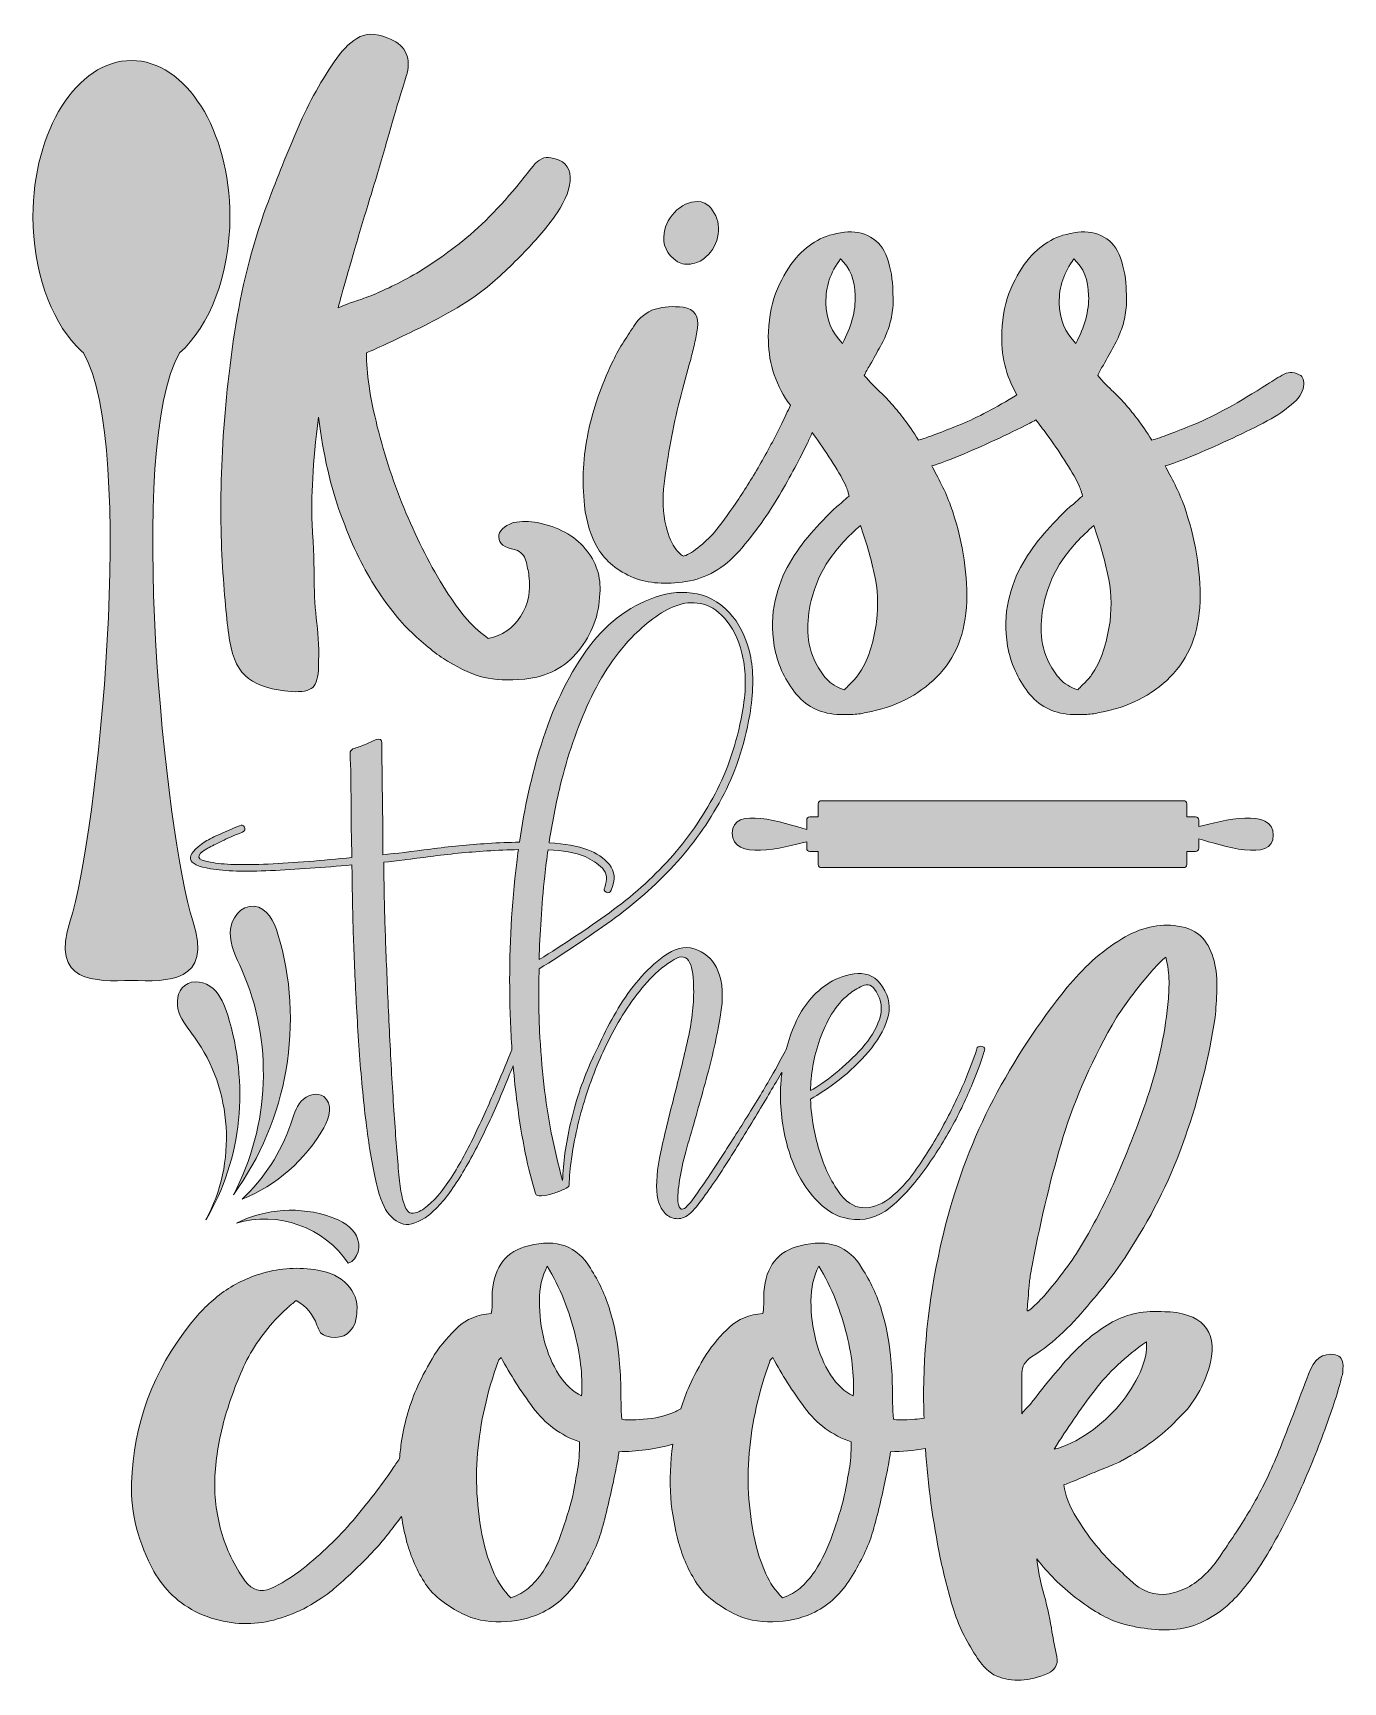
# Model space of a CAD drawing. Header units: inches. Extents: x 0.67 to 5.33, y -5.93 to -0.07.
import ezdxf

# ---------------------------------------------------------------- set-up
doc = ezdxf.new("R2010")
doc.units = ezdxf.units.IN
doc.header["$MEASUREMENT"] = 0
doc.layers.add('Layer 1', color=7, linetype='Continuous')

# ---------------------------------------------------------------- blocks, each defined once
blk = doc.blocks.new('block 2')
at = {"layer": 'Layer 1', "lineweight": 0}
for points, knots in [([(5.3016, -4.7676), (5.2558, -4.7599), (5.224, -4.7828), (5.2062, -4.8363), (5.1705, -4.9305), (5.1387, -5.0132), (5.1108, -5.0844), (5.0827, -5.1557), (5.0547, -5.2168), (5.0268, -5.2677), (5.0192, -5.2829), (5.0077, -5.3033), (4.9924, -5.3287), (4.9771, -5.3542), (4.9606, -5.3803), (4.9428, -5.407), (4.925, -5.4337), (4.9078, -5.4592), (4.8913, -5.4834), (4.8747, -5.5076), (4.8601, -5.526), (4.8473, -5.5387), (4.8066, -5.582), (4.7608, -5.6081), (4.7099, -5.617), (4.659, -5.6259), (4.6119, -5.6088), (4.5687, -5.5654), (4.5229, -5.5248), (4.4866, -5.4885), (4.4599, -5.4566), (4.4332, -5.4248), (4.407, -5.3886), (4.3816, -5.3478), (4.3562, -5.3071), (4.3409, -5.2677), (4.3358, -5.2295), (4.3459, -5.227), (4.3612, -5.2212), (4.3816, -5.2123), (4.402, -5.2034), (4.4229, -5.1945), (4.4446, -5.1856), (4.4662, -5.1767), (4.4866, -5.1684), (4.5057, -5.1608), (4.5248, -5.1531), (4.5382, -5.1468), (4.5458, -5.1417), (4.6221, -5.101), (4.6857, -5.0539), (4.7366, -5.0004), (4.7901, -4.9521), (4.8283, -4.891), (4.8512, -4.8172), (4.8868, -4.695), (4.841, -4.6276), (4.7138, -4.6149), (4.7138, -4.6149), (4.6947, -4.6149), (4.6947, -4.6149), (4.6234, -4.6098), (4.5616, -4.6219), (4.5095, -4.6511), (4.4573, -4.6804), (4.4084, -4.7192), (4.3625, -4.7676), (4.3371, -4.7956), (4.3122, -4.8242), (4.2881, -4.8535), (4.2639, -4.8827), (4.2404, -4.9126), (4.2175, -4.9432), (4.2123, -4.9483), (4.2073, -4.9534), (4.2022, -4.9584), (4.1971, -4.9636), (4.192, -4.9699), (4.1869, -4.9775), (4.1869, -4.9775), (4.1869, -4.8325), (4.1869, -4.8325), (4.1869, -4.8095), (4.1984, -4.7905), (4.2213, -4.7752), (4.262, -4.7498), (4.2995, -4.7205), (4.3339, -4.6874), (4.3683, -4.6543), (4.4007, -4.6187), (4.4312, -4.5805), (4.4898, -4.5144), (4.5382, -4.4495), (4.5763, -4.3858), (4.6552, -4.2636), (4.7188, -4.1332), (4.7672, -3.9945), (4.8155, -3.8558), (4.8512, -3.7139), (4.8741, -3.5689), (4.8766, -3.5383), (4.8785, -3.5053), (4.8798, -3.4696), (4.8811, -3.434), (4.8779, -3.4003), (4.8703, -3.3685), (4.8626, -3.3367), (4.8486, -3.3093), (4.8283, -3.2863), (4.8079, -3.2635), (4.7787, -3.2495), (4.7405, -3.2444), (4.6743, -3.2342), (4.6081, -3.2495), (4.5419, -3.2902), (4.5038, -3.3131), (4.4688, -3.3392), (4.437, -3.3685), (4.4051, -3.3977), (4.3753, -3.4289), (4.3473, -3.462), (4.2454, -3.5893), (4.1583, -3.7222), (4.0857, -3.8609), (4.0132, -3.9996), (3.9566, -4.1479), (3.9159, -4.3057), (3.8649, -4.5041), (3.8389, -4.7014), (3.8376, -4.8974), (3.8374, -4.9294), (3.838, -4.9614), (3.8389, -4.9935), (3.8282, -4.9952), (3.8175, -4.9965), (3.8066, -4.9971), (3.7671, -4.9994), (3.7415, -4.9994), (3.73, -4.9971), (3.7276, -4.9576), (3.7264, -4.9193), (3.7264, -4.8821), (3.7264, -4.845), (3.7241, -4.8078), (3.7195, -4.7706), (3.7148, -4.7171), (3.7043, -4.6637), (3.6881, -4.6102), (3.6718, -4.5568), (3.6486, -4.5069), (3.6184, -4.4603), (3.5719, -4.3814), (3.4987, -4.3546), (3.3988, -4.3802), (3.3198, -4.3988), (3.2768, -4.4534), (3.2698, -4.544), (3.2698, -4.5556), (3.2698, -4.5672), (3.2698, -4.5788), (3.2698, -4.5905), (3.2686, -4.6044), (3.2663, -4.6207), (3.2175, -4.6254), (3.178, -4.6416), (3.1478, -4.6695), (3.1176, -4.6974), (3.0897, -4.7299), (3.0642, -4.7671), (3.0409, -4.8066), (3.0211, -4.8437), (3.0049, -4.8786), (2.9932, -4.9051), (2.983, -4.932), (2.9744, -4.9593), (2.9684, -4.9631), (2.9623, -4.9665), (2.9562, -4.9692), (2.919, -4.9855), (2.8806, -4.9948), (2.8411, -4.9971), (2.8016, -4.9994), (2.7761, -4.9994), (2.7645, -4.9971), (2.7621, -4.9576), (2.761, -4.9193), (2.761, -4.8821), (2.761, -4.845), (2.7586, -4.8078), (2.754, -4.7706), (2.7493, -4.7171), (2.7389, -4.6637), (2.7226, -4.6102), (2.7063, -4.5568), (2.6831, -4.5069), (2.6529, -4.4603), (2.6064, -4.3814), (2.5332, -4.3546), (2.4333, -4.3802), (2.3543, -4.3988), (2.3113, -4.4534), (2.3044, -4.544), (2.3044, -4.5556), (2.3044, -4.5672), (2.3044, -4.5788), (2.3044, -4.5905), (2.3032, -4.6044), (2.3009, -4.6207), (2.2521, -4.6254), (2.2125, -4.6416), (2.1824, -4.6695), (2.1521, -4.6974), (2.1242, -4.7299), (2.0987, -4.7671), (2.0754, -4.8066), (2.0557, -4.8437), (2.0395, -4.8786), (2.0116, -4.9414), (1.9924, -5.0064), (1.9819, -5.0738), (1.9787, -5.0946), (1.9765, -5.1155), (1.9747, -5.1363), (1.9664, -5.1489), (1.9578, -5.1617), (1.9488, -5.1749), (1.9093, -5.233), (1.8628, -5.2934), (1.8094, -5.3561), (1.7559, -5.4189), (1.6967, -5.4758), (1.6316, -5.5269), (1.5898, -5.5595), (1.5515, -5.5833), (1.5166, -5.5984), (1.4818, -5.6135), (1.4515, -5.6048), (1.426, -5.5722), (1.3865, -5.5165), (1.358, -5.4572), (1.3406, -5.3945), (1.3232, -5.3317), (1.3156, -5.2667), (1.3179, -5.1993), (1.3226, -5.1296), (1.3342, -5.0616), (1.3528, -4.9954), (1.3714, -4.9291), (1.3958, -4.8635), (1.426, -4.7984), (1.4585, -4.7334), (1.5003, -4.6753), (1.5515, -4.6241), (1.5607, -4.6149), (1.5695, -4.6067), (1.5776, -4.5998), (1.5857, -4.5928), (1.5956, -4.5847), (1.6073, -4.5754), (1.6444, -4.5963), (1.6688, -4.6254), (1.6804, -4.6625), (1.6851, -4.6718), (1.6886, -4.6794), (1.6909, -4.6852), (1.6932, -4.691), (1.7002, -4.6962), (1.7118, -4.7008), (1.7629, -4.7148), (1.7978, -4.6997), (1.8164, -4.6555), (1.821, -4.637), (1.8234, -4.623), (1.8234, -4.6137), (1.8256, -4.5766), (1.814, -4.5446), (1.7885, -4.5179), (1.7629, -4.4912), (1.728, -4.4743), (1.6839, -4.4673), (1.6165, -4.4557), (1.5515, -4.4592), (1.4887, -4.4778), (1.433, -4.494), (1.3842, -4.5179), (1.3423, -4.5492), (1.3005, -4.5806), (1.2633, -4.6172), (1.2308, -4.659), (1.0984, -4.8263), (1.0287, -5.0145), (1.0217, -5.2237), (1.0194, -5.3329), (1.0461, -5.4375), (1.1018, -5.5374), (1.1204, -5.57), (1.1425, -5.5984), (1.1681, -5.6228), (1.1936, -5.6472), (1.225, -5.6687), (1.2622, -5.6872), (1.3389, -5.7198), (1.4138, -5.7302), (1.487, -5.7186), (1.5602, -5.707), (1.6305, -5.678), (1.6979, -5.6315), (1.7165, -5.6199), (1.7368, -5.6042), (1.7589, -5.5844), (1.7809, -5.5647), (1.8036, -5.5438), (1.8268, -5.5217), (1.85, -5.4996), (1.8716, -5.4776), (1.8913, -5.4555), (1.911, -5.4334), (1.9279, -5.4131), (1.9419, -5.3945), (1.9554, -5.3773), (1.9686, -5.3597), (1.9816, -5.3419), (1.9865, -5.373), (1.9929, -5.4039), (2.0011, -5.4345), (2.015, -5.4868), (2.0371, -5.5362), (2.0673, -5.5827), (2.0813, -5.6036), (2.1004, -5.6234), (2.1249, -5.6419), (2.1492, -5.6606), (2.1731, -5.6757), (2.1963, -5.6872), (2.2381, -5.7082), (2.2846, -5.718), (2.3357, -5.7169), (2.3868, -5.7157), (2.4333, -5.7058), (2.4751, -5.6872), (2.5286, -5.6617), (2.5721, -5.6234), (2.6059, -5.5722), (2.6395, -5.5212), (2.6657, -5.47), (2.6843, -5.4189), (2.6912, -5.398), (2.6988, -5.3713), (2.7069, -5.3387), (2.7151, -5.3062), (2.7226, -5.2742), (2.7296, -5.2429), (2.7366, -5.2115), (2.7423, -5.1836), (2.747, -5.1592), (2.7517, -5.1348), (2.754, -5.1191), (2.754, -5.1121), (2.8168, -5.1121), (2.8808, -5.1034), (2.9459, -5.086), (2.9369, -5.1494), (2.9343, -5.2127), (2.9387, -5.276), (2.9433, -5.3294), (2.9526, -5.3823), (2.9666, -5.4345), (2.9805, -5.4868), (3.0026, -5.5362), (3.0328, -5.5827), (3.0467, -5.6036), (3.0659, -5.6234), (3.0903, -5.6419), (3.1147, -5.6606), (3.1385, -5.6757), (3.1618, -5.6872), (3.2036, -5.7082), (3.2501, -5.718), (3.3012, -5.7169), (3.3523, -5.7157), (3.3988, -5.7058), (3.4406, -5.6872), (3.4941, -5.6617), (3.5376, -5.6234), (3.5713, -5.5722), (3.605, -5.5212), (3.6311, -5.47), (3.6498, -5.4189), (3.6567, -5.398), (3.6642, -5.3713), (3.6724, -5.3387), (3.6806, -5.3062), (3.6881, -5.2742), (3.6951, -5.2429), (3.7021, -5.2115), (3.7078, -5.1836), (3.7125, -5.1592), (3.7171, -5.1348), (3.7195, -5.1191), (3.7195, -5.1121), (3.7605, -5.1121), (3.802, -5.1084), (3.844, -5.101), (3.8527, -5.2298), (3.8701, -5.3592), (3.8968, -5.4891), (3.9095, -5.5502), (3.9248, -5.61), (3.9426, -5.6685), (3.9604, -5.727), (3.9871, -5.783), (4.0228, -5.8365), (4.0405, -5.867), (4.0622, -5.8899), (4.0877, -5.9052), (4.1411, -5.9306), (4.2009, -5.9306), (4.2671, -5.9052), (4.3027, -5.8924), (4.3173, -5.8708), (4.311, -5.8403), (4.3046, -5.8098), (4.2989, -5.7805), (4.2938, -5.7525), (4.2887, -5.7143), (4.2791, -5.6698), (4.2652, -5.6189), (4.2512, -5.568), (4.2429, -5.526), (4.2404, -5.4929), (4.2786, -5.5439), (4.3249, -5.5902), (4.3797, -5.6322), (4.4344, -5.6742), (4.4834, -5.7029), (4.5267, -5.7181), (4.6005, -5.741), (4.6704, -5.7493), (4.7366, -5.743), (4.8028, -5.7366), (4.8664, -5.7054), (4.9275, -5.6494), (4.9682, -5.6112), (5.0096, -5.5578), (5.0516, -5.4891), (5.0936, -5.4204), (5.1323, -5.3466), (5.168, -5.2677), (5.2036, -5.1888), (5.2354, -5.1111), (5.2635, -5.0348), (5.2915, -4.9584), (5.3118, -4.8948), (5.3246, -4.8439), (5.327, -4.8389), (5.3284, -4.8261), (5.3284, -4.8057), (5.3284, -4.7854), (5.3194, -4.7727), (5.3016, -4.7676)], [0, 0, 0, 0, 1, 1, 1, 2, 2, 2, 3, 3, 3, 4, 4, 4, 5, 5, 5, 6, 6, 6, 7, 7, 7, 8, 8, 8, 9, 9, 9, 10, 10, 10, 11, 11, 11, 12, 12, 12, 13, 13, 13, 14, 14, 14, 15, 15, 15, 16, 16, 16, 17, 17, 17, 18, 18, 18, 19, 19, 19, 20, 20, 20, 21, 21, 21, 22, 22, 22, 23, 23, 23, 24, 24, 24, 25, 25, 25, 26, 26, 26, 27, 27, 27, 28, 28, 28, 29, 29, 29, 30, 30, 30, 31, 31, 31, 32, 32, 32, 33, 33, 33, 34, 34, 34, 35, 35, 35, 36, 36, 36, 37, 37, 37, 38, 38, 38, 39, 39, 39, 40, 40, 40, 41, 41, 41, 42, 42, 42, 43, 43, 43, 44, 44, 44, 45, 45, 45, 46, 46, 46, 47, 47, 47, 48, 48, 48, 49, 49, 49, 50, 50, 50, 51, 51, 51, 52, 52, 52, 53, 53, 53, 54, 54, 54, 55, 55, 55, 56, 56, 56, 57, 57, 57, 58, 58, 58, 59, 59, 59, 60, 60, 60, 61, 61, 61, 62, 62, 62, 63, 63, 63, 64, 64, 64, 65, 65, 65, 66, 66, 66, 67, 67, 67, 68, 68, 68, 69, 69, 69, 70, 70, 70, 71, 71, 71, 72, 72, 72, 73, 73, 73, 74, 74, 74, 75, 75, 75, 76, 76, 76, 77, 77, 77, 78, 78, 78, 79, 79, 79, 80, 80, 80, 81, 81, 81, 82, 82, 82, 83, 83, 83, 84, 84, 84, 85, 85, 85, 86, 86, 86, 87, 87, 87, 88, 88, 88, 89, 89, 89, 90, 90, 90, 91, 91, 91, 92, 92, 92, 93, 93, 93, 94, 94, 94, 95, 95, 95, 96, 96, 96, 97, 97, 97, 98, 98, 98, 99, 99, 99, 100, 100, 100, 101, 101, 101, 102, 102, 102, 103, 103, 103, 104, 104, 104, 105, 105, 105, 106, 106, 106, 107, 107, 107, 108, 108, 108, 109, 109, 109, 110, 110, 110, 111, 111, 111, 112, 112, 112, 113, 113, 113, 114, 114, 114, 115, 115, 115, 116, 116, 116, 117, 117, 117, 118, 118, 118, 119, 119, 119, 120, 120, 120, 121, 121, 121, 122, 122, 122, 123, 123, 123, 124, 124, 124, 125, 125, 125, 126, 126, 126, 127, 127, 127, 128, 128, 128, 129, 129, 129, 130, 130, 130, 131, 131, 131, 132, 132, 132, 133, 133, 133, 134, 134, 134, 135, 135, 135, 136, 136, 136, 137, 137, 137, 138, 138, 138, 139, 139, 139, 140, 140, 140, 141, 141, 141, 142, 142, 142, 143, 143, 143, 144, 144, 144, 145, 145, 145, 146, 146, 146, 147, 147, 147, 148, 148, 148, 149, 149, 149, 150, 150, 150, 151, 151, 151, 152, 152, 152, 153, 153, 153, 153]), ([(4.2079, -4.5786), (4.2092, -4.5646), (4.2104, -4.5487), (4.2117, -4.5309), (4.213, -4.5131), (4.2149, -4.4965), (4.2175, -4.4813), (4.22, -4.466), (4.2225, -4.4533), (4.2251, -4.4431), (4.2556, -4.2802), (4.2919, -4.1301), (4.3339, -3.9926), (4.3759, -3.8552), (4.4389, -3.7139), (4.5229, -3.5689), (4.533, -3.5536), (4.5464, -3.5345), (4.563, -3.5116), (4.5795, -3.4887), (4.5967, -3.4665), (4.6145, -3.4448), (4.6323, -3.4232), (4.6489, -3.4041), (4.6641, -3.3875), (4.6794, -3.371), (4.6908, -3.3602), (4.6985, -3.3551), (4.7061, -3.3856), (4.7099, -3.4143), (4.7099, -3.441), (4.7099, -3.4677), (4.7086, -3.4951), (4.7061, -3.523), (4.6934, -3.6376), (4.6692, -3.747), (4.6336, -3.8514), (4.5979, -3.9558), (4.5572, -4.0601), (4.5114, -4.1644), (4.4757, -4.2408), (4.4395, -4.3101), (4.4026, -4.3724), (4.3657, -4.4348), (4.3192, -4.4978), (4.2633, -4.5614), (4.2581, -4.5666), (4.248, -4.5767), (4.2327, -4.592), (4.2175, -4.6072), (4.2085, -4.6136), (4.206, -4.6111), (4.206, -4.6034), (4.2066, -4.5926), (4.2079, -4.5786)], [0, 0, 0, 0, 1, 1, 1, 2, 2, 2, 3, 3, 3, 4, 4, 4, 5, 5, 5, 6, 6, 6, 7, 7, 7, 8, 8, 8, 9, 9, 9, 10, 10, 10, 11, 11, 11, 12, 12, 12, 13, 13, 13, 14, 14, 14, 15, 15, 15, 16, 16, 16, 17, 17, 17, 18, 18, 18, 18]), ([(2.6215, -4.9135), (2.5913, -4.8995), (2.5646, -4.8746), (2.5414, -4.8385), (2.5181, -4.8025), (2.5007, -4.7618), (2.4891, -4.7165), (2.4774, -4.6712), (2.4717, -4.6248), (2.4717, -4.5771), (2.4717, -4.5295), (2.4809, -4.4882), (2.4995, -4.4534), (2.5228, -4.4906), (2.5425, -4.53), (2.5588, -4.5719), (2.575, -4.6137), (2.5884, -4.6555), (2.5989, -4.6974), (2.6093, -4.7392), (2.6163, -4.7787), (2.6198, -4.8159), (2.6233, -4.8531), (2.6238, -4.8856), (2.6215, -4.9135)], [0, 0, 0, 0, 1, 1, 1, 2, 2, 2, 3, 3, 3, 4, 4, 4, 5, 5, 5, 6, 6, 6, 7, 7, 7, 8, 8, 8, 8]), ([(3.587, -4.9135), (3.5568, -4.8995), (3.53, -4.8746), (3.5068, -4.8385), (3.4836, -4.8025), (3.4662, -4.7618), (3.4546, -4.7165), (3.4429, -4.6712), (3.4371, -4.6248), (3.4371, -4.5771), (3.4371, -4.5295), (3.4464, -4.4882), (3.465, -4.4534), (3.4882, -4.4906), (3.508, -4.53), (3.5243, -4.5719), (3.5405, -4.6137), (3.5539, -4.6555), (3.5643, -4.6974), (3.5748, -4.7392), (3.5818, -4.7787), (3.5853, -4.8159), (3.5888, -4.8531), (3.5893, -4.8856), (3.587, -4.9135)], [0, 0, 0, 0, 1, 1, 1, 2, 2, 2, 3, 3, 3, 4, 4, 4, 5, 5, 5, 6, 6, 6, 7, 7, 7, 8, 8, 8, 8]), ([(4.3014, -5.1035), (4.3473, -5.0297), (4.395, -4.9603), (4.4446, -4.8954), (4.4942, -4.8306), (4.5559, -4.7727), (4.6298, -4.7218), (4.6323, -4.7549), (4.6246, -4.7911), (4.6068, -4.8306), (4.589, -4.87), (4.5649, -4.9082), (4.5343, -4.9451), (4.5038, -4.982), (4.4675, -5.0151), (4.4255, -5.0443), (4.3835, -5.0736), (4.3421, -5.0934), (4.3014, -5.1035)], [0, 0, 0, 0, 1, 1, 1, 2, 2, 2, 3, 3, 3, 4, 4, 4, 5, 5, 5, 6, 6, 6, 6]), ([(2.6076, -5.1749), (2.6029, -5.2005), (2.5971, -5.2319), (2.5902, -5.269), (2.5785, -5.3155), (2.5646, -5.3614), (2.5483, -5.4067), (2.5321, -5.452), (2.5111, -5.4956), (2.4856, -5.5374), (2.467, -5.563), (2.4495, -5.5827), (2.4333, -5.5966), (2.417, -5.6106), (2.3961, -5.6222), (2.3706, -5.6315), (2.345, -5.6059), (2.3253, -5.5775), (2.3113, -5.5461), (2.2974, -5.5147), (2.2857, -5.4816), (2.2765, -5.4468), (2.2509, -5.3352), (2.2428, -5.2254), (2.2521, -5.1174), (2.2613, -5.0093), (2.2857, -4.9007), (2.3253, -4.7915), (2.3253, -4.7892), (2.3287, -4.7845), (2.3357, -4.7775), (2.3682, -4.838), (2.406, -4.8972), (2.449, -4.9553), (2.492, -5.0134), (2.5471, -5.0541), (2.6146, -5.0773), (2.6146, -5.1168), (2.6122, -5.1493), (2.6076, -5.1749)], [0, 0, 0, 0, 1, 1, 1, 2, 2, 2, 3, 3, 3, 4, 4, 4, 5, 5, 5, 6, 6, 6, 7, 7, 7, 8, 8, 8, 9, 9, 9, 10, 10, 10, 11, 11, 11, 12, 12, 12, 13, 13, 13, 13]), ([(3.5731, -5.1749), (3.5684, -5.2005), (3.5626, -5.2319), (3.5556, -5.269), (3.544, -5.3155), (3.53, -5.3614), (3.5138, -5.4067), (3.4975, -5.452), (3.4766, -5.4956), (3.4511, -5.5374), (3.4325, -5.563), (3.415, -5.5827), (3.3988, -5.5966), (3.3825, -5.6106), (3.3616, -5.6222), (3.3361, -5.6315), (3.3105, -5.6059), (3.2907, -5.5775), (3.2768, -5.5461), (3.2628, -5.5147), (3.2512, -5.4816), (3.2419, -5.4468), (3.2163, -5.3352), (3.2082, -5.2254), (3.2175, -5.1174), (3.2268, -5.0093), (3.2512, -4.9007), (3.2907, -4.7915), (3.2907, -4.7892), (3.2942, -4.7845), (3.3012, -4.7775), (3.3337, -4.838), (3.3715, -4.8972), (3.4145, -4.9553), (3.4574, -5.0134), (3.5126, -5.0541), (3.5801, -5.0773), (3.5801, -5.1168), (3.5777, -5.1493), (3.5731, -5.1749)], [0, 0, 0, 0, 1, 1, 1, 2, 2, 2, 3, 3, 3, 4, 4, 4, 5, 5, 5, 6, 6, 6, 7, 7, 7, 8, 8, 8, 9, 9, 9, 10, 10, 10, 11, 11, 11, 12, 12, 12, 13, 13, 13, 13])]:
    blk.add_open_spline(points, degree=3, knots=knots, dxfattribs=at)
blk = doc.blocks.new('block 3')
at = {"layer": 'Layer 1', "lineweight": 0}
for points, knots in [([(2.6808, -1.904), (2.7066, -1.9478), (2.7488, -1.9821), (2.8073, -2.0068), (2.859, -2.0271), (2.9208, -2.0316), (2.9927, -2.0203), (3.0647, -2.0091), (3.1276, -1.9731), (3.1816, -1.9124), (3.2378, -1.8472), (3.2856, -1.7809), (3.3249, -1.7134), (3.3642, -1.646), (3.3974, -1.5842), (3.4244, -1.528), (3.4305, -1.5152), (3.4362, -1.503), (3.4416, -1.4912), (3.4431, -1.4934), (3.4447, -1.4954), (3.4463, -1.4976), (3.4676, -1.5268), (3.4884, -1.5572), (3.5087, -1.5887), (3.5289, -1.6202), (3.5458, -1.6494), (3.5593, -1.6764), (3.5638, -1.6854), (3.5682, -1.6988), (3.5728, -1.7168), (3.5638, -1.7236), (3.5559, -1.7303), (3.5492, -1.737), (3.5424, -1.7438), (3.5357, -1.7494), (3.5289, -1.7539), (3.4952, -1.7854), (3.4643, -1.8175), (3.4362, -1.85), (3.408, -1.8826), (3.3827, -1.918), (3.3603, -1.9562), (3.3378, -1.9945), (3.3209, -2.0383), (3.3097, -2.0878), (3.2984, -2.1372), (3.2973, -2.1911), (3.3063, -2.2496), (3.3176, -2.3103), (3.3418, -2.3648), (3.3789, -2.4132), (3.416, -2.4615), (3.4659, -2.4879), (3.5289, -2.4924), (3.5469, -2.4924), (3.5643, -2.4924), (3.5812, -2.4924), (3.5981, -2.4924), (3.6155, -2.4902), (3.6334, -2.4857), (3.7346, -2.4677), (3.8184, -2.4255), (3.8847, -2.3592), (3.951, -2.2929), (3.9864, -2.2035), (3.9909, -2.0911), (3.9931, -1.9787), (3.9741, -1.8652), (3.9336, -1.7505), (3.9246, -1.7258), (3.9139, -1.7011), (3.9015, -1.6764), (3.8892, -1.6516), (3.8774, -1.6291), (3.8662, -1.6089), (3.8909, -1.6022), (3.9235, -1.5903), (3.964, -1.5735), (4.0044, -1.5566), (4.0466, -1.5381), (4.0904, -1.5178), (4.1343, -1.4976), (4.1758, -1.4774), (4.2152, -1.4571), (4.2226, -1.4533), (4.2295, -1.4496), (4.2363, -1.4458), (4.249, -1.4618), (4.2622, -1.4789), (4.2759, -1.4976), (4.2972, -1.5268), (4.318, -1.5572), (4.3382, -1.5887), (4.3585, -1.6202), (4.3753, -1.6494), (4.3888, -1.6764), (4.3933, -1.6854), (4.3978, -1.6988), (4.4023, -1.7168), (4.3933, -1.7236), (4.3854, -1.7303), (4.3787, -1.737), (4.372, -1.7438), (4.3652, -1.7494), (4.3585, -1.7539), (4.3247, -1.7854), (4.2938, -1.8175), (4.2657, -1.85), (4.2376, -1.8826), (4.2123, -1.918), (4.1899, -1.9562), (4.1673, -1.9945), (4.1505, -2.0383), (4.1393, -2.0878), (4.128, -2.1372), (4.1269, -2.1911), (4.1359, -2.2496), (4.1471, -2.3103), (4.1713, -2.3648), (4.2084, -2.4132), (4.2455, -2.4615), (4.2955, -2.4879), (4.3585, -2.4924), (4.3764, -2.4924), (4.3939, -2.4924), (4.4108, -2.4924), (4.4276, -2.4924), (4.445, -2.4902), (4.463, -2.4857), (4.5642, -2.4677), (4.6479, -2.4255), (4.7142, -2.3592), (4.7805, -2.2929), (4.8159, -2.2035), (4.8205, -2.0911), (4.8227, -1.9787), (4.8036, -1.8652), (4.7631, -1.7505), (4.7541, -1.7258), (4.7434, -1.7011), (4.7311, -1.6764), (4.7187, -1.6516), (4.7069, -1.6291), (4.6957, -1.6089), (4.7204, -1.6022), (4.753, -1.5903), (4.7935, -1.5735), (4.834, -1.5566), (4.8761, -1.5381), (4.92, -1.5178), (4.9638, -1.4976), (5.0054, -1.4774), (5.0447, -1.4571), (5.084, -1.4369), (5.1139, -1.4178), (5.1341, -1.3998), (5.1633, -1.3796), (5.1807, -1.3582), (5.1864, -1.3357), (5.1919, -1.3133), (5.1892, -1.2975), (5.1779, -1.2885), (5.1577, -1.275), (5.138, -1.2733), (5.1189, -1.2835), (5.0998, -1.2936), (5.0802, -1.3054), (5.0599, -1.3189), (4.9587, -1.3841), (4.8728, -1.4313), (4.8019, -1.4605), (4.7311, -1.4898), (4.68, -1.5089), (4.6485, -1.5178), (4.6305, -1.4887), (4.6142, -1.4645), (4.5996, -1.4453), (4.5849, -1.4263), (4.5709, -1.4088), (4.5574, -1.3931), (4.544, -1.3774), (4.5288, -1.3616), (4.5119, -1.3459), (4.495, -1.3302), (4.4765, -1.311), (4.4563, -1.2885), (4.4607, -1.2773), (4.4675, -1.2649), (4.4765, -1.2514), (4.49, -1.2267), (4.5023, -1.2042), (4.5136, -1.184), (4.5248, -1.1638), (4.5338, -1.1441), (4.5406, -1.125), (4.5473, -1.1059), (4.5524, -1.0857), (4.5557, -1.0643), (4.5591, -1.0429), (4.5597, -1.0176), (4.5574, -0.9884), (4.5574, -0.9479), (4.5507, -0.9086), (4.5372, -0.8704), (4.5259, -0.8366), (4.5063, -0.8119), (4.4782, -0.7962), (4.45, -0.7805), (4.4192, -0.7748), (4.3854, -0.7793), (4.3472, -0.7838), (4.3151, -0.7934), (4.2893, -0.808), (4.2635, -0.8226), (4.2382, -0.8434), (4.2134, -0.8704), (4.1887, -0.8996), (4.1668, -0.9361), (4.1477, -0.98), (4.1286, -1.0238), (4.1179, -1.075), (4.1157, -1.1334), (4.1114, -1.214), (4.1295, -1.2885), (4.1693, -1.3571), (4.0942, -1.4028), (4.0284, -1.4374), (3.9724, -1.4605), (3.9015, -1.4898), (3.8504, -1.5089), (3.8189, -1.5178), (3.8009, -1.4887), (3.7846, -1.4645), (3.77, -1.4453), (3.7554, -1.4263), (3.7414, -1.4088), (3.7279, -1.3931), (3.7144, -1.3774), (3.6992, -1.3616), (3.6824, -1.3459), (3.6655, -1.3302), (3.6469, -1.311), (3.6267, -1.2885), (3.6312, -1.2773), (3.6379, -1.2649), (3.6469, -1.2514), (3.6604, -1.2267), (3.6728, -1.2042), (3.684, -1.184), (3.6952, -1.1638), (3.7043, -1.1441), (3.711, -1.125), (3.7178, -1.1059), (3.7228, -1.0857), (3.7262, -1.0643), (3.7296, -1.0429), (3.7301, -1.0176), (3.7279, -0.9884), (3.7279, -0.9479), (3.7212, -0.9086), (3.7077, -0.8704), (3.6964, -0.8366), (3.6767, -0.8119), (3.6486, -0.7962), (3.6205, -0.7805), (3.5896, -0.7748), (3.5559, -0.7793), (3.5177, -0.7838), (3.4856, -0.7934), (3.4598, -0.808), (3.4339, -0.8226), (3.4086, -0.8434), (3.3839, -0.8704), (3.3591, -0.8996), (3.3372, -0.9361), (3.3181, -0.98), (3.299, -1.0238), (3.2883, -1.075), (3.2861, -1.1334), (3.2816, -1.2189), (3.3018, -1.2975), (3.3468, -1.3695), (3.3506, -1.3757), (3.3564, -1.3839), (3.364, -1.3936), (3.3544, -1.4148), (3.3442, -1.4365), (3.3333, -1.4588), (3.3086, -1.5094), (3.2822, -1.5589), (3.2541, -1.6072), (3.226, -1.6556), (3.1979, -1.7005), (3.1698, -1.7421), (3.1417, -1.7837), (3.1164, -1.818), (3.0939, -1.845), (3.0826, -1.8584), (3.0658, -1.8748), (3.0433, -1.8939), (3.0208, -1.913), (3.0017, -1.9248), (2.986, -1.9293), (2.9815, -1.9315), (2.9719, -1.9237), (2.9573, -1.9057), (2.9427, -1.8877), (2.9309, -1.8607), (2.9219, -1.8247), (2.9107, -1.7753), (2.9084, -1.7247), (2.9152, -1.673), (2.9219, -1.6213), (2.9298, -1.5707), (2.9388, -1.5212), (2.9477, -1.4718), (2.9584, -1.4229), (2.9708, -1.3745), (2.9832, -1.3262), (2.9961, -1.2784), (3.0096, -1.2312), (3.0141, -1.2132), (3.0186, -1.1947), (3.0231, -1.1755), (3.0276, -1.1565), (3.031, -1.1379), (3.0332, -1.1199), (3.04, -1.0772), (3.0231, -1.0525), (2.9826, -1.0457), (2.9466, -1.0412), (2.9135, -1.0435), (2.8831, -1.0525), (2.8528, -1.0615), (2.8275, -1.0817), (2.8073, -1.1132), (2.7938, -1.1334), (2.7803, -1.1542), (2.7668, -1.1755), (2.7533, -1.197), (2.7409, -1.22), (2.7297, -1.2447), (2.6914, -1.3234), (2.6634, -1.4049), (2.6454, -1.4892), (2.6274, -1.5735), (2.6229, -1.6606), (2.6319, -1.7505), (2.6387, -1.809), (2.6549, -1.8601), (2.6808, -1.904)], [0, 0, 0, 0, 1, 1, 1, 2, 2, 2, 3, 3, 3, 4, 4, 4, 5, 5, 5, 6, 6, 6, 7, 7, 7, 8, 8, 8, 9, 9, 9, 10, 10, 10, 11, 11, 11, 12, 12, 12, 13, 13, 13, 14, 14, 14, 15, 15, 15, 16, 16, 16, 17, 17, 17, 18, 18, 18, 19, 19, 19, 20, 20, 20, 21, 21, 21, 22, 22, 22, 23, 23, 23, 24, 24, 24, 25, 25, 25, 26, 26, 26, 27, 27, 27, 28, 28, 28, 29, 29, 29, 30, 30, 30, 31, 31, 31, 32, 32, 32, 33, 33, 33, 34, 34, 34, 35, 35, 35, 36, 36, 36, 37, 37, 37, 38, 38, 38, 39, 39, 39, 40, 40, 40, 41, 41, 41, 42, 42, 42, 43, 43, 43, 44, 44, 44, 45, 45, 45, 46, 46, 46, 47, 47, 47, 48, 48, 48, 49, 49, 49, 50, 50, 50, 51, 51, 51, 52, 52, 52, 53, 53, 53, 54, 54, 54, 55, 55, 55, 56, 56, 56, 57, 57, 57, 58, 58, 58, 59, 59, 59, 60, 60, 60, 61, 61, 61, 62, 62, 62, 63, 63, 63, 64, 64, 64, 65, 65, 65, 66, 66, 66, 67, 67, 67, 68, 68, 68, 69, 69, 69, 70, 70, 70, 71, 71, 71, 72, 72, 72, 73, 73, 73, 74, 74, 74, 75, 75, 75, 76, 76, 76, 77, 77, 77, 78, 78, 78, 79, 79, 79, 80, 80, 80, 81, 81, 81, 82, 82, 82, 83, 83, 83, 84, 84, 84, 85, 85, 85, 86, 86, 86, 87, 87, 87, 88, 88, 88, 89, 89, 89, 90, 90, 90, 91, 91, 91, 92, 92, 92, 93, 93, 93, 94, 94, 94, 95, 95, 95, 96, 96, 96, 97, 97, 97, 98, 98, 98, 99, 99, 99, 100, 100, 100, 101, 101, 101, 102, 102, 102, 103, 103, 103, 104, 104, 104, 105, 105, 105, 106, 106, 106, 107, 107, 107, 108, 108, 108, 109, 109, 109, 110, 110, 110, 111, 111, 111, 112, 112, 112, 113, 113, 113, 114, 114, 114, 115, 115, 115, 116, 116, 116, 117, 117, 117, 117]), ([(3.5424, -0.8737), (3.5761, -0.9052), (3.5935, -0.9485), (3.5947, -1.0036), (3.5958, -1.0587), (3.5806, -1.1154), (3.5492, -1.1739), (3.5109, -1.1357), (3.4912, -1.0879), (3.4901, -1.0305), (3.489, -0.9732), (3.5064, -0.9209), (3.5424, -0.8737)], [0, 0, 0, 0, 1, 1, 1, 2, 2, 2, 3, 3, 3, 4, 4, 4, 4]), ([(4.372, -0.8737), (4.4057, -0.9052), (4.4231, -0.9485), (4.4242, -1.0036), (4.4253, -1.0587), (4.4102, -1.1154), (4.3787, -1.1739), (4.3404, -1.1357), (4.3208, -1.0879), (4.3197, -1.0305), (4.3185, -0.9732), (4.336, -0.9209), (4.372, -0.8737)], [0, 0, 0, 0, 1, 1, 1, 2, 2, 2, 3, 3, 3, 4, 4, 4, 4]), ([(3.6621, -1.9917), (3.6744, -2.0468), (3.6773, -2.1035), (3.6706, -2.162), (3.666, -2.1934), (3.6593, -2.2249), (3.6503, -2.2564), (3.6413, -2.2878), (3.6278, -2.3171), (3.6099, -2.3441), (3.6031, -2.3553), (3.5952, -2.3654), (3.5863, -2.3744), (3.5772, -2.3834), (3.5671, -2.3935), (3.5559, -2.4048), (3.5289, -2.3957), (3.5081, -2.3834), (3.4935, -2.3677), (3.4789, -2.3519), (3.4659, -2.3328), (3.4547, -2.3103), (3.4367, -2.2743), (3.4272, -2.2378), (3.4261, -2.2007), (3.4249, -2.1636), (3.4288, -2.126), (3.4379, -2.0878), (3.4513, -2.0338), (3.4727, -1.9855), (3.5019, -1.9428), (3.5311, -1.9001), (3.5682, -1.8596), (3.6132, -1.8214), (3.6334, -1.8798), (3.6497, -1.9366), (3.6621, -1.9917)], [0, 0, 0, 0, 1, 1, 1, 2, 2, 2, 3, 3, 3, 4, 4, 4, 5, 5, 5, 6, 6, 6, 7, 7, 7, 8, 8, 8, 9, 9, 9, 10, 10, 10, 11, 11, 11, 12, 12, 12, 12]), ([(4.4917, -1.9917), (4.504, -2.0468), (4.5068, -2.1035), (4.5001, -2.162), (4.4956, -2.1934), (4.4888, -2.2249), (4.4799, -2.2564), (4.4709, -2.2878), (4.4574, -2.3171), (4.4394, -2.3441), (4.4327, -2.3553), (4.4248, -2.3654), (4.4158, -2.3744), (4.4068, -2.3834), (4.3967, -2.3935), (4.3854, -2.4048), (4.3585, -2.3957), (4.3377, -2.3834), (4.3231, -2.3677), (4.3084, -2.3519), (4.2955, -2.3328), (4.2843, -2.3103), (4.2663, -2.2743), (4.2567, -2.2378), (4.2556, -2.2007), (4.2544, -2.1636), (4.2584, -2.126), (4.2674, -2.0878), (4.2809, -2.0338), (4.3022, -1.9855), (4.3315, -1.9428), (4.3607, -1.9001), (4.3978, -1.8596), (4.4428, -1.8214), (4.463, -1.8798), (4.4793, -1.9366), (4.4917, -1.9917)], [0, 0, 0, 0, 1, 1, 1, 2, 2, 2, 3, 3, 3, 4, 4, 4, 5, 5, 5, 6, 6, 6, 7, 7, 7, 8, 8, 8, 9, 9, 9, 10, 10, 10, 11, 11, 11, 12, 12, 12, 12])]:
    blk.add_open_spline(points, degree=3, knots=knots, dxfattribs=at)
blk = doc.blocks.new('block 4')
at = {"layer": 'Layer 1', "lineweight": 0}
for points, knots in [([(3.3475, -4.0038), (3.3641, -4.0737), (3.3902, -4.133), (3.4257, -4.1818), (3.47, -4.2417), (3.5188, -4.2761), (3.5721, -4.2849), (3.6253, -4.2938), (3.674, -4.2805), (3.7185, -4.245), (3.7584, -4.2117), (3.7971, -4.1696), (3.8349, -4.1186), (3.8726, -4.0676), (3.9064, -4.0149), (3.9364, -3.9606), (3.9663, -3.9062), (3.9912, -3.8541), (4.0112, -3.8042), (4.0312, -3.7543), (4.0456, -3.7149), (4.0544, -3.6861), (4.0566, -3.6795), (4.0539, -3.675), (4.0461, -3.6728), (4.0383, -3.6706), (4.0323, -3.6717), (4.0278, -3.6761), (4.0212, -3.7005), (4.0073, -3.7382), (3.9863, -3.7892), (3.9651, -3.8403), (3.9397, -3.8935), (3.9097, -3.9489), (3.8798, -4.0044), (3.847, -4.0576), (3.8116, -4.1086), (3.7761, -4.1597), (3.7395, -4.1973), (3.7018, -4.2217), (3.6707, -4.2417), (3.6397, -4.2489), (3.6087, -4.2434), (3.5776, -4.2378), (3.5488, -4.2129), (3.5222, -4.1685), (3.4933, -4.1219), (3.4717, -4.0682), (3.4573, -4.0071), (3.4428, -3.9462), (3.4357, -3.8968), (3.4357, -3.8591), (3.4645, -3.8436), (3.4983, -3.8208), (3.5371, -3.7909), (3.5759, -3.7609), (3.6108, -3.7277), (3.6419, -3.6911), (3.6729, -3.6545), (3.6952, -3.6162), (3.7085, -3.5763), (3.7218, -3.5364), (3.7162, -3.4976), (3.6918, -3.4599), (3.6696, -3.4266), (3.6403, -3.4111), (3.6037, -3.4133), (3.5671, -3.4155), (3.5332, -3.4266), (3.5022, -3.4466), (3.449, -3.4798), (3.4085, -3.5281), (3.3808, -3.5913), (3.3678, -3.6208), (3.3574, -3.6512), (3.3493, -3.6825), (3.3399, -3.7008), (3.3243, -3.7291), (3.3026, -3.7676), (3.2782, -3.8109), (3.2494, -3.8591), (3.2161, -3.9123), (3.1828, -3.9655), (3.1479, -4.0204), (3.1113, -4.077), (3.0747, -4.1336), (3.0409, -4.1829), (3.0098, -4.225), (2.9921, -4.2472), (2.9799, -4.255), (2.9732, -4.2483), (2.9666, -4.2417), (2.9633, -4.2295), (2.9633, -4.2117), (2.9655, -4.1585), (2.9777, -4.0942), (2.9999, -4.0188), (3.022, -3.9434), (3.0436, -3.8669), (3.0647, -3.7892), (3.0858, -3.7116), (3.1024, -3.6379), (3.1146, -3.568), (3.1268, -3.4981), (3.124, -3.4432), (3.1063, -3.4033), (3.093, -3.37), (3.0692, -3.3457), (3.0348, -3.3301), (3.0004, -3.3146), (2.9644, -3.319), (2.9267, -3.3434), (2.8934, -3.3656), (2.8629, -3.3922), (2.8352, -3.4233), (2.8074, -3.4544), (2.7825, -3.4876), (2.7603, -3.5231), (2.7381, -3.5586), (2.7182, -3.5946), (2.7004, -3.6312), (2.6827, -3.6678), (2.6672, -3.7005), (2.6539, -3.7294), (2.6228, -3.8003), (2.599, -3.8724), (2.5823, -3.9456), (2.5657, -4.0188), (2.5562, -4.0865), (2.5541, -4.1485), (2.5385, -4.0909), (2.5252, -4.0343), (2.5141, -3.9788), (2.503, -3.9234), (2.4942, -3.8657), (2.4875, -3.8058), (2.4809, -3.746), (2.4759, -3.6828), (2.4726, -3.6162), (2.4692, -3.5497), (2.4687, -3.4765), (2.4709, -3.3967), (2.5596, -3.3412), (2.645, -3.2841), (2.7271, -3.2253), (2.8091, -3.1666), (2.8834, -3.1011), (2.95, -3.029), (3.0165, -2.957), (3.0731, -2.8777), (3.1196, -2.7912), (3.1662, -2.7047), (3.1995, -2.606), (3.2194, -2.4951), (3.2327, -2.4175), (3.2338, -2.3493), (3.2228, -2.2905), (3.2116, -2.2317), (3.1906, -2.1835), (3.1596, -2.1458), (3.124, -2.1014), (3.0819, -2.0742), (3.0331, -2.0643), (2.9843, -2.0543), (2.9344, -2.0582), (2.8834, -2.0759), (2.7858, -2.1092), (2.7038, -2.1729), (2.6372, -2.2672), (2.5707, -2.3615), (2.5175, -2.4729), (2.4776, -2.6015), (2.4441, -2.7092), (2.4186, -2.8243), (2.4007, -2.9467), (2.3638, -2.9471), (2.3263, -2.9484), (2.288, -2.9509), (2.2192, -2.9553), (2.1516, -2.962), (2.085, -2.9708), (2.0185, -2.9797), (1.9619, -2.9864), (1.9154, -2.9908), (1.9154, -2.9176), (1.9148, -2.8477), (1.9137, -2.7812), (1.9125, -2.7147), (1.912, -2.6526), (1.912, -2.5949), (1.912, -2.5816), (1.9052, -2.5772), (1.8914, -2.5816), (1.8777, -2.5882), (1.864, -2.5944), (1.8503, -2.5999), (1.8366, -2.6054), (1.8229, -2.6104), (1.8092, -2.6148), (1.8023, -2.6193), (1.7989, -2.6237), (1.7989, -2.6282), (1.8012, -2.6836), (1.8022, -2.7429), (1.8022, -2.8061), (1.8022, -2.8694), (1.8034, -2.9342), (1.8056, -3.0008), (1.6991, -3.0119), (1.5999, -3.0196), (1.5078, -3.024), (1.4158, -3.0285), (1.3476, -3.0263), (1.3032, -3.0174), (1.25, -3.0107), (1.2467, -2.9941), (1.2932, -2.9675), (1.3065, -2.9608), (1.3232, -2.9525), (1.3431, -2.9426), (1.3631, -2.9326), (1.3875, -2.9221), (1.4163, -2.9109), (1.4252, -2.9065), (1.4275, -2.9004), (1.423, -2.8926), (1.4186, -2.8849), (1.413, -2.8832), (1.4063, -2.8877), (1.3797, -2.8988), (1.3564, -2.9088), (1.3365, -2.9176), (1.3165, -2.9265), (1.2988, -2.9354), (1.2833, -2.9442), (1.2079, -2.9953), (1.2145, -3.0274), (1.3032, -3.0407), (1.3543, -3.0496), (1.4252, -3.0518), (1.5161, -3.0473), (1.6071, -3.0429), (1.7036, -3.0363), (1.8056, -3.0274), (1.8056, -3.0518), (1.8061, -3.0951), (1.8073, -3.1571), (1.8084, -3.2192), (1.8107, -3.2913), (1.8141, -3.3734), (1.8176, -3.4554), (1.8221, -3.5425), (1.8278, -3.6345), (1.8335, -3.7266), (1.841, -3.8137), (1.8501, -3.8957), (1.8593, -3.9778), (1.8701, -4.051), (1.8827, -4.1153), (1.8952, -4.1796), (1.9094, -4.225), (1.9253, -4.2517), (1.9431, -4.2805), (1.9641, -4.2977), (1.9885, -4.3032), (2.0129, -4.3088), (2.0429, -4.2982), (2.0784, -4.2716), (2.1116, -4.245), (2.1443, -4.2068), (2.1765, -4.1569), (2.2086, -4.1069), (2.2386, -4.0537), (2.2663, -3.9972), (2.294, -3.9406), (2.3196, -3.884), (2.3429, -3.8275), (2.356, -3.7955), (2.3679, -3.7667), (2.3785, -3.7408), (2.3824, -3.7863), (2.3871, -3.8308), (2.3927, -3.8741), (2.4093, -4.0016), (2.431, -4.1086), (2.4576, -4.1951), (2.4598, -4.2018), (2.467, -4.2046), (2.4792, -4.2034), (2.4914, -4.2023), (2.5047, -4.1996), (2.5191, -4.1951), (2.5335, -4.1907), (2.5468, -4.1857), (2.5591, -4.1801), (2.5712, -4.1746), (2.5774, -4.1696), (2.5774, -4.1652), (2.5795, -4.1053), (2.589, -4.0382), (2.6056, -3.9639), (2.6223, -3.8896), (2.6461, -3.8148), (2.6772, -3.7393), (2.6905, -3.7083), (2.706, -3.675), (2.7237, -3.6395), (2.7415, -3.6041), (2.7614, -3.5696), (2.7836, -3.5364), (2.8058, -3.5031), (2.8296, -3.4721), (2.8551, -3.4432), (2.8806, -3.4144), (2.9089, -3.39), (2.94, -3.37), (2.9688, -3.3501), (2.9893, -3.349), (3.0015, -3.3667), (3.0137, -3.3845), (3.0198, -3.4144), (3.0198, -3.4565), (3.022, -3.5142), (3.0154, -3.5775), (2.9999, -3.6462), (2.9843, -3.7149), (2.9677, -3.7837), (2.95, -3.8524), (2.9322, -3.9212), (2.9167, -3.9861), (2.9034, -4.0471), (2.8901, -4.1081), (2.8856, -4.1597), (2.8901, -4.2018), (2.8923, -4.2173), (2.8973, -4.2323), (2.905, -4.2467), (2.9128, -4.2611), (2.9233, -4.2716), (2.9367, -4.2783), (2.95, -4.2849), (2.9644, -4.2861), (2.9799, -4.2816), (2.9954, -4.2772), (3.012, -4.2639), (3.0298, -4.2417), (3.0631, -4.1996), (3.098, -4.1497), (3.1346, -4.092), (3.1712, -4.0343), (3.2061, -3.9778), (3.2394, -3.9223), (3.2727, -3.8669), (3.302, -3.8175), (3.3276, -3.7743), (3.3298, -3.7705), (3.3318, -3.767), (3.3339, -3.7635), (3.3327, -3.7731), (3.3317, -3.7828), (3.3309, -3.7925), (3.3254, -3.8636), (3.3309, -3.9339), (3.3475, -4.0038)], [0, 0, 0, 0, 1, 1, 1, 2, 2, 2, 3, 3, 3, 4, 4, 4, 5, 5, 5, 6, 6, 6, 7, 7, 7, 8, 8, 8, 9, 9, 9, 10, 10, 10, 11, 11, 11, 12, 12, 12, 13, 13, 13, 14, 14, 14, 15, 15, 15, 16, 16, 16, 17, 17, 17, 18, 18, 18, 19, 19, 19, 20, 20, 20, 21, 21, 21, 22, 22, 22, 23, 23, 23, 24, 24, 24, 25, 25, 25, 26, 26, 26, 27, 27, 27, 28, 28, 28, 29, 29, 29, 30, 30, 30, 31, 31, 31, 32, 32, 32, 33, 33, 33, 34, 34, 34, 35, 35, 35, 36, 36, 36, 37, 37, 37, 38, 38, 38, 39, 39, 39, 40, 40, 40, 41, 41, 41, 42, 42, 42, 43, 43, 43, 44, 44, 44, 45, 45, 45, 46, 46, 46, 47, 47, 47, 48, 48, 48, 49, 49, 49, 50, 50, 50, 51, 51, 51, 52, 52, 52, 53, 53, 53, 54, 54, 54, 55, 55, 55, 56, 56, 56, 57, 57, 57, 58, 58, 58, 59, 59, 59, 60, 60, 60, 61, 61, 61, 62, 62, 62, 63, 63, 63, 64, 64, 64, 65, 65, 65, 66, 66, 66, 67, 67, 67, 68, 68, 68, 69, 69, 69, 70, 70, 70, 71, 71, 71, 72, 72, 72, 73, 73, 73, 74, 74, 74, 75, 75, 75, 76, 76, 76, 77, 77, 77, 78, 78, 78, 79, 79, 79, 80, 80, 80, 81, 81, 81, 82, 82, 82, 83, 83, 83, 84, 84, 84, 85, 85, 85, 86, 86, 86, 87, 87, 87, 88, 88, 88, 89, 89, 89, 90, 90, 90, 91, 91, 91, 92, 92, 92, 93, 93, 93, 94, 94, 94, 95, 95, 95, 96, 96, 96, 97, 97, 97, 98, 98, 98, 99, 99, 99, 100, 100, 100, 101, 101, 101, 102, 102, 102, 103, 103, 103, 104, 104, 104, 105, 105, 105, 106, 106, 106, 107, 107, 107, 108, 108, 108, 109, 109, 109, 110, 110, 110, 111, 111, 111, 112, 112, 112, 113, 113, 113, 114, 114, 114, 115, 115, 115, 116, 116, 116, 117, 117, 117, 118, 118, 118, 119, 119, 119, 120, 120, 120, 121, 121, 121, 121]), ([(2.6489, -2.4468), (2.6921, -2.3526), (2.7459, -2.2733), (2.8102, -2.209), (2.8324, -2.1868), (2.8573, -2.1657), (2.8851, -2.1458), (2.9128, -2.1258), (2.9405, -2.1114), (2.9683, -2.1025), (2.996, -2.0937), (3.0248, -2.0931), (3.0548, -2.1009), (3.0847, -2.1086), (3.113, -2.1291), (3.1396, -2.1624), (3.1662, -2.1957), (3.185, -2.2401), (3.1962, -2.2955), (3.2072, -2.3509), (3.2061, -2.4152), (3.1928, -2.4884), (3.1729, -2.5949), (3.1407, -2.6903), (3.0963, -2.7745), (3.052, -2.8589), (2.9982, -2.9359), (2.935, -3.0057), (2.8718, -3.0756), (2.8002, -3.1394), (2.7204, -3.197), (2.6406, -3.2547), (2.5574, -3.3102), (2.4709, -3.3634), (2.4731, -3.2725), (2.4797, -3.1732), (2.4909, -3.0656), (2.494, -3.0347), (2.498, -3.0039), (2.5024, -2.9732), (2.5548, -2.9757), (2.5987, -2.9838), (2.634, -2.9974), (2.6583, -3.0086), (2.6789, -3.0224), (2.6955, -3.039), (2.7121, -3.0557), (2.7149, -3.0784), (2.7038, -3.1072), (2.6993, -3.1139), (2.701, -3.1194), (2.7088, -3.1239), (2.7166, -3.1283), (2.7226, -3.1261), (2.7271, -3.1172), (2.7426, -3.0795), (2.7404, -3.049), (2.7204, -3.0257), (2.7005, -3.0024), (2.675, -2.9853), (2.6439, -2.9741), (2.608, -2.9602), (2.562, -2.9516), (2.5062, -2.9484), (2.5166, -2.8806), (2.5295, -2.8132), (2.5458, -2.7463), (2.5712, -2.6409), (2.6056, -2.5411), (2.6489, -2.4468)], [0, 0, 0, 0, 1, 1, 1, 2, 2, 2, 3, 3, 3, 4, 4, 4, 5, 5, 5, 6, 6, 6, 7, 7, 7, 8, 8, 8, 9, 9, 9, 10, 10, 10, 11, 11, 11, 12, 12, 12, 13, 13, 13, 14, 14, 14, 15, 15, 15, 16, 16, 16, 17, 17, 17, 18, 18, 18, 19, 19, 19, 20, 20, 20, 21, 21, 21, 22, 22, 22, 23, 23, 23, 23]), ([(2.3196, -3.8142), (2.2963, -3.8686), (2.2713, -3.924), (2.2447, -3.9805), (2.2181, -4.0371), (2.1892, -4.0898), (2.1582, -4.1385), (2.1271, -4.1873), (2.095, -4.2239), (2.0617, -4.2483), (2.0462, -4.2595), (2.0323, -4.265), (2.0202, -4.265), (2.0079, -4.265), (1.9985, -4.255), (1.9919, -4.235), (1.983, -4.2129), (1.9758, -4.1696), (1.9702, -4.1053), (1.9647, -4.041), (1.9591, -3.9667), (1.9536, -3.8824), (1.948, -3.7981), (1.9431, -3.7094), (1.9386, -3.6162), (1.9342, -3.5231), (1.9303, -3.4349), (1.927, -3.3517), (1.9237, -3.2686), (1.9214, -3.1965), (1.9203, -3.1355), (1.9192, -3.0745), (1.9187, -3.0352), (1.9187, -3.0174), (1.963, -3.013), (2.0179, -3.0063), (2.0834, -2.9974), (2.1487, -2.9886), (2.2159, -2.982), (2.2846, -2.9775), (2.3232, -2.975), (2.3606, -2.9735), (2.397, -2.9727), (2.3949, -2.9881), (2.3929, -3.0035), (2.391, -3.0191), (2.3733, -3.1688), (2.365, -3.3168), (2.3661, -3.4632), (2.3667, -3.5396), (2.3694, -3.6134), (2.3742, -3.6847), (2.3593, -3.7208), (2.3412, -3.7637), (2.3196, -3.8142)], [0, 0, 0, 0, 1, 1, 1, 2, 2, 2, 3, 3, 3, 4, 4, 4, 5, 5, 5, 6, 6, 6, 7, 7, 7, 8, 8, 8, 9, 9, 9, 10, 10, 10, 11, 11, 11, 12, 12, 12, 13, 13, 13, 14, 14, 14, 15, 15, 15, 16, 16, 16, 17, 17, 17, 18, 18, 18, 18]), ([(3.444, -3.741), (3.4495, -3.7089), (3.4578, -3.6773), (3.4689, -3.6462), (3.48, -3.6151), (3.4939, -3.5858), (3.5105, -3.558), (3.5271, -3.5303), (3.5476, -3.5065), (3.5721, -3.4865), (3.5854, -3.4754), (3.6014, -3.4654), (3.6203, -3.4565), (3.6391, -3.4477), (3.6552, -3.4544), (3.6685, -3.4765), (3.6885, -3.5076), (3.6924, -3.5409), (3.6802, -3.5763), (3.668, -3.6118), (3.6474, -3.6457), (3.6186, -3.6778), (3.5898, -3.7099), (3.5582, -3.7399), (3.5238, -3.7676), (3.4894, -3.7954), (3.4601, -3.8158), (3.4357, -3.8291), (3.4357, -3.8025), (3.4384, -3.7732), (3.444, -3.741)], [0, 0, 0, 0, 1, 1, 1, 2, 2, 2, 3, 3, 3, 4, 4, 4, 5, 5, 5, 6, 6, 6, 7, 7, 7, 8, 8, 8, 9, 9, 9, 10, 10, 10, 10])]:
    blk.add_open_spline(points, degree=3, knots=knots, dxfattribs=at)

msp = doc.modelspace()

# ---------------------------------------------------------------- hatches: boundary and pattern name
at = {"layer": 'Layer 1', "true_color": 0x333333}
h = msp.add_hatch(color=250, dxfattribs=at)
h.dxf.hatch_style = 2
edge = h.paths.add_edge_path()
edge.add_spline(control_points=[(5.3016, -4.7676), (5.2558, -4.7599), (5.224, -4.7828), (5.2062, -4.8363), (5.1705, -4.9305), (5.1387, -5.0132), (5.1108, -5.0844), (5.0827, -5.1557), (5.0547, -5.2168), (5.0268, -5.2677), (5.0192, -5.2829), (5.0077, -5.3033), (4.9924, -5.3287), (4.9771, -5.3542), (4.9606, -5.3803), (4.9428, -5.407), (4.925, -5.4337), (4.9078, -5.4592), (4.8913, -5.4834), (4.8747, -5.5076), (4.8601, -5.526), (4.8473, -5.5387), (4.8066, -5.582), (4.7608, -5.6081), (4.7099, -5.617), (4.659, -5.6259), (4.6119, -5.6088), (4.5687, -5.5654), (4.5229, -5.5248), (4.4866, -5.4885), (4.4599, -5.4566), (4.4332, -5.4248), (4.407, -5.3886), (4.3816, -5.3478), (4.3562, -5.3071), (4.3409, -5.2677), (4.3358, -5.2295), (4.3459, -5.227), (4.3612, -5.2212), (4.3816, -5.2123), (4.402, -5.2034), (4.4229, -5.1945), (4.4446, -5.1856), (4.4662, -5.1767), (4.4866, -5.1684), (4.5057, -5.1608), (4.5248, -5.1531), (4.5382, -5.1468), (4.5458, -5.1417), (4.6221, -5.101), (4.6857, -5.0539), (4.7366, -5.0004), (4.7901, -4.9521), (4.8283, -4.891), (4.8512, -4.8172), (4.8868, -4.695), (4.841, -4.6276), (4.7138, -4.6149), (4.7138, -4.6149), (4.6947, -4.6149), (4.6947, -4.6149), (4.6234, -4.6098), (4.5616, -4.6219), (4.5095, -4.6511), (4.4573, -4.6804), (4.4084, -4.7192), (4.3625, -4.7676), (4.3371, -4.7956), (4.3122, -4.8242), (4.2881, -4.8535), (4.2639, -4.8827), (4.2404, -4.9126), (4.2175, -4.9432), (4.2123, -4.9483), (4.2073, -4.9534), (4.2022, -4.9584), (4.1971, -4.9636), (4.192, -4.9699), (4.1869, -4.9775), (4.1869, -4.9775), (4.1869, -4.8325), (4.1869, -4.8325), (4.1869, -4.8095), (4.1984, -4.7905), (4.2213, -4.7752), (4.262, -4.7498), (4.2995, -4.7205), (4.3339, -4.6874), (4.3683, -4.6543), (4.4007, -4.6187), (4.4312, -4.5805), (4.4898, -4.5144), (4.5382, -4.4495), (4.5763, -4.3858), (4.6552, -4.2636), (4.7188, -4.1332), (4.7672, -3.9945), (4.8155, -3.8558), (4.8512, -3.7139), (4.8741, -3.5689), (4.8766, -3.5383), (4.8785, -3.5053), (4.8798, -3.4696), (4.8811, -3.434), (4.8779, -3.4003), (4.8703, -3.3685), (4.8626, -3.3367), (4.8486, -3.3093), (4.8283, -3.2863), (4.8079, -3.2635), (4.7787, -3.2495), (4.7405, -3.2444), (4.6743, -3.2342), (4.6081, -3.2495), (4.5419, -3.2902), (4.5038, -3.3131), (4.4688, -3.3392), (4.437, -3.3685), (4.4051, -3.3977), (4.3753, -3.4289), (4.3473, -3.462), (4.2454, -3.5893), (4.1583, -3.7222), (4.0857, -3.8609), (4.0132, -3.9996), (3.9566, -4.1479), (3.9159, -4.3057), (3.8649, -4.5041), (3.8389, -4.7014), (3.8376, -4.8974), (3.8374, -4.9294), (3.838, -4.9614), (3.8389, -4.9935), (3.8282, -4.9952), (3.8175, -4.9965), (3.8066, -4.9971), (3.7671, -4.9994), (3.7415, -4.9994), (3.73, -4.9971), (3.7276, -4.9576), (3.7264, -4.9193), (3.7264, -4.8821), (3.7264, -4.845), (3.7241, -4.8078), (3.7195, -4.7706), (3.7148, -4.7171), (3.7043, -4.6637), (3.6881, -4.6102), (3.6718, -4.5568), (3.6486, -4.5069), (3.6184, -4.4603), (3.5719, -4.3814), (3.4987, -4.3546), (3.3988, -4.3802), (3.3198, -4.3988), (3.2768, -4.4534), (3.2698, -4.544), (3.2698, -4.5556), (3.2698, -4.5672), (3.2698, -4.5788), (3.2698, -4.5905), (3.2686, -4.6044), (3.2663, -4.6207), (3.2175, -4.6254), (3.178, -4.6416), (3.1478, -4.6695), (3.1176, -4.6974), (3.0897, -4.7299), (3.0642, -4.7671), (3.0409, -4.8066), (3.0211, -4.8437), (3.0049, -4.8786), (2.9932, -4.9051), (2.983, -4.932), (2.9744, -4.9593), (2.9684, -4.9631), (2.9623, -4.9665), (2.9562, -4.9692), (2.919, -4.9855), (2.8806, -4.9948), (2.8411, -4.9971), (2.8016, -4.9994), (2.7761, -4.9994), (2.7645, -4.9971), (2.7621, -4.9576), (2.761, -4.9193), (2.761, -4.8821), (2.761, -4.845), (2.7586, -4.8078), (2.754, -4.7706), (2.7493, -4.7171), (2.7389, -4.6637), (2.7226, -4.6102), (2.7063, -4.5568), (2.6831, -4.5069), (2.6529, -4.4603), (2.6064, -4.3814), (2.5332, -4.3546), (2.4333, -4.3802), (2.3543, -4.3988), (2.3113, -4.4534), (2.3044, -4.544), (2.3044, -4.5556), (2.3044, -4.5672), (2.3044, -4.5788), (2.3044, -4.5905), (2.3032, -4.6044), (2.3009, -4.6207), (2.2521, -4.6254), (2.2125, -4.6416), (2.1824, -4.6695), (2.1521, -4.6974), (2.1242, -4.7299), (2.0987, -4.7671), (2.0754, -4.8066), (2.0557, -4.8437), (2.0395, -4.8786), (2.0116, -4.9414), (1.9924, -5.0064), (1.9819, -5.0738), (1.9787, -5.0946), (1.9765, -5.1155), (1.9747, -5.1363), (1.9664, -5.1489), (1.9578, -5.1617), (1.9488, -5.1749), (1.9093, -5.233), (1.8628, -5.2934), (1.8094, -5.3561), (1.7559, -5.4189), (1.6967, -5.4758), (1.6316, -5.5269), (1.5898, -5.5595), (1.5515, -5.5833), (1.5166, -5.5984), (1.4818, -5.6135), (1.4515, -5.6048), (1.426, -5.5722), (1.3865, -5.5165), (1.358, -5.4572), (1.3406, -5.3945), (1.3232, -5.3317), (1.3156, -5.2667), (1.3179, -5.1993), (1.3226, -5.1296), (1.3342, -5.0616), (1.3528, -4.9954), (1.3714, -4.9291), (1.3958, -4.8635), (1.426, -4.7984), (1.4585, -4.7334), (1.5003, -4.6753), (1.5515, -4.6241), (1.5607, -4.6149), (1.5695, -4.6067), (1.5776, -4.5998), (1.5857, -4.5928), (1.5956, -4.5847), (1.6073, -4.5754), (1.6444, -4.5963), (1.6688, -4.6254), (1.6804, -4.6625), (1.6851, -4.6718), (1.6886, -4.6794), (1.6909, -4.6852), (1.6932, -4.691), (1.7002, -4.6962), (1.7118, -4.7008), (1.7629, -4.7148), (1.7978, -4.6997), (1.8164, -4.6555), (1.821, -4.637), (1.8234, -4.623), (1.8234, -4.6137), (1.8256, -4.5766), (1.814, -4.5446), (1.7885, -4.5179), (1.7629, -4.4912), (1.728, -4.4743), (1.6839, -4.4673), (1.6165, -4.4557), (1.5515, -4.4592), (1.4887, -4.4778), (1.433, -4.494), (1.3842, -4.5179), (1.3423, -4.5492), (1.3005, -4.5806), (1.2633, -4.6172), (1.2308, -4.659), (1.0984, -4.8263), (1.0287, -5.0145), (1.0217, -5.2237), (1.0194, -5.3329), (1.0461, -5.4375), (1.1018, -5.5374), (1.1204, -5.57), (1.1425, -5.5984), (1.1681, -5.6228), (1.1936, -5.6472), (1.225, -5.6687), (1.2622, -5.6872), (1.3389, -5.7198), (1.4138, -5.7302), (1.487, -5.7186), (1.5602, -5.707), (1.6305, -5.678), (1.6979, -5.6315), (1.7165, -5.6199), (1.7368, -5.6042), (1.7589, -5.5844), (1.7809, -5.5647), (1.8036, -5.5438), (1.8268, -5.5217), (1.85, -5.4996), (1.8716, -5.4776), (1.8913, -5.4555), (1.911, -5.4334), (1.9279, -5.4131), (1.9419, -5.3945), (1.9554, -5.3773), (1.9686, -5.3597), (1.9816, -5.3419), (1.9865, -5.373), (1.9929, -5.4039), (2.0011, -5.4345), (2.015, -5.4868), (2.0371, -5.5362), (2.0673, -5.5827), (2.0813, -5.6036), (2.1004, -5.6234), (2.1249, -5.6419), (2.1492, -5.6606), (2.1731, -5.6757), (2.1963, -5.6872), (2.2381, -5.7082), (2.2846, -5.718), (2.3357, -5.7169), (2.3868, -5.7157), (2.4333, -5.7058), (2.4751, -5.6872), (2.5286, -5.6617), (2.5721, -5.6234), (2.6059, -5.5722), (2.6395, -5.5212), (2.6657, -5.47), (2.6843, -5.4189), (2.6912, -5.398), (2.6988, -5.3713), (2.7069, -5.3387), (2.7151, -5.3062), (2.7226, -5.2742), (2.7296, -5.2429), (2.7366, -5.2115), (2.7423, -5.1836), (2.747, -5.1592), (2.7517, -5.1348), (2.754, -5.1191), (2.754, -5.1121), (2.8168, -5.1121), (2.8808, -5.1034), (2.9459, -5.086), (2.9369, -5.1494), (2.9343, -5.2127), (2.9387, -5.276), (2.9433, -5.3294), (2.9526, -5.3823), (2.9666, -5.4345), (2.9805, -5.4868), (3.0026, -5.5362), (3.0328, -5.5827), (3.0467, -5.6036), (3.0659, -5.6234), (3.0903, -5.6419), (3.1147, -5.6606), (3.1385, -5.6757), (3.1618, -5.6872), (3.2036, -5.7082), (3.2501, -5.718), (3.3012, -5.7169), (3.3523, -5.7157), (3.3988, -5.7058), (3.4406, -5.6872), (3.4941, -5.6617), (3.5376, -5.6234), (3.5713, -5.5722), (3.605, -5.5212), (3.6311, -5.47), (3.6498, -5.4189), (3.6567, -5.398), (3.6642, -5.3713), (3.6724, -5.3387), (3.6806, -5.3062), (3.6881, -5.2742), (3.6951, -5.2429), (3.7021, -5.2115), (3.7078, -5.1836), (3.7125, -5.1592), (3.7171, -5.1348), (3.7195, -5.1191), (3.7195, -5.1121), (3.7605, -5.1121), (3.802, -5.1084), (3.844, -5.101), (3.8527, -5.2298), (3.8701, -5.3592), (3.8968, -5.4891), (3.9095, -5.5502), (3.9248, -5.61), (3.9426, -5.6685), (3.9604, -5.727), (3.9871, -5.783), (4.0228, -5.8365), (4.0405, -5.867), (4.0622, -5.8899), (4.0877, -5.9052), (4.1411, -5.9306), (4.2009, -5.9306), (4.2671, -5.9052), (4.3027, -5.8924), (4.3173, -5.8708), (4.311, -5.8403), (4.3046, -5.8098), (4.2989, -5.7805), (4.2938, -5.7525), (4.2887, -5.7143), (4.2791, -5.6698), (4.2652, -5.6189), (4.2512, -5.568), (4.2429, -5.526), (4.2404, -5.4929), (4.2786, -5.5439), (4.3249, -5.5902), (4.3797, -5.6322), (4.4344, -5.6742), (4.4834, -5.7029), (4.5267, -5.7181), (4.6005, -5.741), (4.6704, -5.7493), (4.7366, -5.743), (4.8028, -5.7366), (4.8664, -5.7054), (4.9275, -5.6494), (4.9682, -5.6112), (5.0096, -5.5578), (5.0516, -5.4891), (5.0936, -5.4204), (5.1323, -5.3466), (5.168, -5.2677), (5.2036, -5.1888), (5.2354, -5.1111), (5.2635, -5.0348), (5.2915, -4.9584), (5.3118, -4.8948), (5.3246, -4.8439), (5.327, -4.8389), (5.3284, -4.8261), (5.3284, -4.8057), (5.3284, -4.7854), (5.3194, -4.7727), (5.3016, -4.7676)], knot_values=[0, 0, 0, 0, 1, 1, 1, 2, 2, 2, 3, 3, 3, 4, 4, 4, 5, 5, 5, 6, 6, 6, 7, 7, 7, 8, 8, 8, 9, 9, 9, 10, 10, 10, 11, 11, 11, 12, 12, 12, 13, 13, 13, 14, 14, 14, 15, 15, 15, 16, 16, 16, 17, 17, 17, 18, 18, 18, 19, 19, 19, 20, 20, 20, 21, 21, 21, 22, 22, 22, 23, 23, 23, 24, 24, 24, 25, 25, 25, 26, 26, 26, 27, 27, 27, 28, 28, 28, 29, 29, 29, 30, 30, 30, 31, 31, 31, 32, 32, 32, 33, 33, 33, 34, 34, 34, 35, 35, 35, 36, 36, 36, 37, 37, 37, 38, 38, 38, 39, 39, 39, 40, 40, 40, 41, 41, 41, 42, 42, 42, 43, 43, 43, 44, 44, 44, 45, 45, 45, 46, 46, 46, 47, 47, 47, 48, 48, 48, 49, 49, 49, 50, 50, 50, 51, 51, 51, 52, 52, 52, 53, 53, 53, 54, 54, 54, 55, 55, 55, 56, 56, 56, 57, 57, 57, 58, 58, 58, 59, 59, 59, 60, 60, 60, 61, 61, 61, 62, 62, 62, 63, 63, 63, 64, 64, 64, 65, 65, 65, 66, 66, 66, 67, 67, 67, 68, 68, 68, 69, 69, 69, 70, 70, 70, 71, 71, 71, 72, 72, 72, 73, 73, 73, 74, 74, 74, 75, 75, 75, 76, 76, 76, 77, 77, 77, 78, 78, 78, 79, 79, 79, 80, 80, 80, 81, 81, 81, 82, 82, 82, 83, 83, 83, 84, 84, 84, 85, 85, 85, 86, 86, 86, 87, 87, 87, 88, 88, 88, 89, 89, 89, 90, 90, 90, 91, 91, 91, 92, 92, 92, 93, 93, 93, 94, 94, 94, 95, 95, 95, 96, 96, 96, 97, 97, 97, 98, 98, 98, 99, 99, 99, 100, 100, 100, 101, 101, 101, 102, 102, 102, 103, 103, 103, 104, 104, 104, 105, 105, 105, 106, 106, 106, 107, 107, 107, 108, 108, 108, 109, 109, 109, 110, 110, 110, 111, 111, 111, 112, 112, 112, 113, 113, 113, 114, 114, 114, 115, 115, 115, 116, 116, 116, 117, 117, 117, 118, 118, 118, 119, 119, 119, 120, 120, 120, 121, 121, 121, 122, 122, 122, 123, 123, 123, 124, 124, 124, 125, 125, 125, 126, 126, 126, 127, 127, 127, 128, 128, 128, 129, 129, 129, 130, 130, 130, 131, 131, 131, 132, 132, 132, 133, 133, 133, 134, 134, 134, 135, 135, 135, 136, 136, 136, 137, 137, 137, 138, 138, 138, 139, 139, 139, 140, 140, 140, 141, 141, 141, 142, 142, 142, 143, 143, 143, 144, 144, 144, 145, 145, 145, 146, 146, 146, 147, 147, 147, 148, 148, 148, 149, 149, 149, 150, 150, 150, 151, 151, 151, 152, 152, 152, 153, 153, 153, 153], degree=3, periodic=1)
edge = h.paths.add_edge_path()
edge.add_spline(control_points=[(4.2079, -4.5786), (4.2092, -4.5646), (4.2104, -4.5487), (4.2117, -4.5309), (4.213, -4.5131), (4.2149, -4.4965), (4.2175, -4.4813), (4.22, -4.466), (4.2225, -4.4533), (4.2251, -4.4431), (4.2556, -4.2802), (4.2919, -4.1301), (4.3339, -3.9926), (4.3759, -3.8552), (4.4389, -3.7139), (4.5229, -3.5689), (4.533, -3.5536), (4.5464, -3.5345), (4.563, -3.5116), (4.5795, -3.4887), (4.5967, -3.4665), (4.6145, -3.4448), (4.6323, -3.4232), (4.6489, -3.4041), (4.6641, -3.3875), (4.6794, -3.371), (4.6908, -3.3602), (4.6985, -3.3551), (4.7061, -3.3856), (4.7099, -3.4143), (4.7099, -3.441), (4.7099, -3.4677), (4.7086, -3.4951), (4.7061, -3.523), (4.6934, -3.6376), (4.6692, -3.747), (4.6336, -3.8514), (4.5979, -3.9558), (4.5572, -4.0601), (4.5114, -4.1644), (4.4757, -4.2408), (4.4395, -4.3101), (4.4026, -4.3724), (4.3657, -4.4348), (4.3192, -4.4978), (4.2633, -4.5614), (4.2581, -4.5666), (4.248, -4.5767), (4.2327, -4.592), (4.2175, -4.6072), (4.2085, -4.6136), (4.206, -4.6111), (4.206, -4.6034), (4.2066, -4.5926), (4.2079, -4.5786)], knot_values=[0, 0, 0, 0, 1, 1, 1, 2, 2, 2, 3, 3, 3, 4, 4, 4, 5, 5, 5, 6, 6, 6, 7, 7, 7, 8, 8, 8, 9, 9, 9, 10, 10, 10, 11, 11, 11, 12, 12, 12, 13, 13, 13, 14, 14, 14, 15, 15, 15, 16, 16, 16, 17, 17, 17, 18, 18, 18, 18], degree=3, periodic=1)
edge = h.paths.add_edge_path()
edge.add_spline(control_points=[(2.6076, -5.1749), (2.6029, -5.2005), (2.5971, -5.2319), (2.5902, -5.269), (2.5785, -5.3155), (2.5646, -5.3614), (2.5483, -5.4067), (2.5321, -5.452), (2.5111, -5.4956), (2.4856, -5.5374), (2.467, -5.563), (2.4495, -5.5827), (2.4333, -5.5966), (2.417, -5.6106), (2.3961, -5.6222), (2.3706, -5.6315), (2.345, -5.6059), (2.3253, -5.5775), (2.3113, -5.5461), (2.2974, -5.5147), (2.2857, -5.4816), (2.2765, -5.4468), (2.2509, -5.3352), (2.2428, -5.2254), (2.2521, -5.1174), (2.2613, -5.0093), (2.2857, -4.9007), (2.3253, -4.7915), (2.3253, -4.7892), (2.3287, -4.7845), (2.3357, -4.7775), (2.3682, -4.838), (2.406, -4.8972), (2.449, -4.9553), (2.492, -5.0134), (2.5471, -5.0541), (2.6146, -5.0773), (2.6146, -5.1168), (2.6122, -5.1493), (2.6076, -5.1749)], knot_values=[0, 0, 0, 0, 1, 1, 1, 2, 2, 2, 3, 3, 3, 4, 4, 4, 5, 5, 5, 6, 6, 6, 7, 7, 7, 8, 8, 8, 9, 9, 9, 10, 10, 10, 11, 11, 11, 12, 12, 12, 13, 13, 13, 13], degree=3, periodic=1)
edge = h.paths.add_edge_path()
edge.add_spline(control_points=[(2.6215, -4.9135), (2.5913, -4.8995), (2.5646, -4.8746), (2.5414, -4.8385), (2.5181, -4.8025), (2.5007, -4.7618), (2.4891, -4.7165), (2.4774, -4.6712), (2.4717, -4.6248), (2.4717, -4.5771), (2.4717, -4.5295), (2.4809, -4.4882), (2.4995, -4.4534), (2.5228, -4.4906), (2.5425, -4.53), (2.5588, -4.5719), (2.575, -4.6137), (2.5884, -4.6555), (2.5989, -4.6974), (2.6093, -4.7392), (2.6163, -4.7787), (2.6198, -4.8159), (2.6233, -4.8531), (2.6238, -4.8856), (2.6215, -4.9135)], knot_values=[0, 0, 0, 0, 1, 1, 1, 2, 2, 2, 3, 3, 3, 4, 4, 4, 5, 5, 5, 6, 6, 6, 7, 7, 7, 8, 8, 8, 8], degree=3, periodic=1)
edge = h.paths.add_edge_path()
edge.add_spline(control_points=[(3.5731, -5.1749), (3.5684, -5.2005), (3.5626, -5.2319), (3.5556, -5.269), (3.544, -5.3155), (3.53, -5.3614), (3.5138, -5.4067), (3.4975, -5.452), (3.4766, -5.4956), (3.4511, -5.5374), (3.4325, -5.563), (3.415, -5.5827), (3.3988, -5.5966), (3.3825, -5.6106), (3.3616, -5.6222), (3.3361, -5.6315), (3.3105, -5.6059), (3.2907, -5.5775), (3.2768, -5.5461), (3.2628, -5.5147), (3.2512, -5.4816), (3.2419, -5.4468), (3.2163, -5.3352), (3.2082, -5.2254), (3.2175, -5.1174), (3.2268, -5.0093), (3.2512, -4.9007), (3.2907, -4.7915), (3.2907, -4.7892), (3.2942, -4.7845), (3.3012, -4.7775), (3.3337, -4.838), (3.3715, -4.8972), (3.4145, -4.9553), (3.4574, -5.0134), (3.5126, -5.0541), (3.5801, -5.0773), (3.5801, -5.1168), (3.5777, -5.1493), (3.5731, -5.1749)], knot_values=[0, 0, 0, 0, 1, 1, 1, 2, 2, 2, 3, 3, 3, 4, 4, 4, 5, 5, 5, 6, 6, 6, 7, 7, 7, 8, 8, 8, 9, 9, 9, 10, 10, 10, 11, 11, 11, 12, 12, 12, 13, 13, 13, 13], degree=3, periodic=1)
edge = h.paths.add_edge_path()
edge.add_spline(control_points=[(3.587, -4.9135), (3.5568, -4.8995), (3.53, -4.8746), (3.5068, -4.8385), (3.4836, -4.8025), (3.4662, -4.7618), (3.4546, -4.7165), (3.4429, -4.6712), (3.4371, -4.6248), (3.4371, -4.5771), (3.4371, -4.5295), (3.4464, -4.4882), (3.465, -4.4534), (3.4882, -4.4906), (3.508, -4.53), (3.5243, -4.5719), (3.5405, -4.6137), (3.5539, -4.6555), (3.5643, -4.6974), (3.5748, -4.7392), (3.5818, -4.7787), (3.5853, -4.8159), (3.5888, -4.8531), (3.5893, -4.8856), (3.587, -4.9135)], knot_values=[0, 0, 0, 0, 1, 1, 1, 2, 2, 2, 3, 3, 3, 4, 4, 4, 5, 5, 5, 6, 6, 6, 7, 7, 7, 8, 8, 8, 8], degree=3, periodic=1)
edge = h.paths.add_edge_path()
edge.add_spline(control_points=[(4.3014, -5.1035), (4.3473, -5.0297), (4.395, -4.9603), (4.4446, -4.8954), (4.4942, -4.8306), (4.5559, -4.7727), (4.6298, -4.7218), (4.6323, -4.7549), (4.6246, -4.7911), (4.6068, -4.8306), (4.589, -4.87), (4.5649, -4.9082), (4.5343, -4.9451), (4.5038, -4.982), (4.4675, -5.0151), (4.4255, -5.0443), (4.3835, -5.0736), (4.3421, -5.0934), (4.3014, -5.1035)], knot_values=[0, 0, 0, 0, 1, 1, 1, 2, 2, 2, 3, 3, 3, 4, 4, 4, 5, 5, 5, 6, 6, 6, 6], degree=3, periodic=1)
edge = h.paths.add_edge_path()
edge.add_spline(control_points=[(1.3437, -1.5831), (1.3498, -1.4411), (1.3646, -1.2923), (1.3881, -1.1367), (1.4116, -0.9811), (1.4493, -0.8317), (1.5011, -0.6884), (1.5332, -0.602), (1.5684, -0.5137), (1.6067, -0.4235), (1.645, -0.3334), (1.69, -0.25), (1.7419, -0.1735), (1.7666, -0.1364), (1.7938, -0.1086), (1.8234, -0.0901), (1.8531, -0.0716), (1.8888, -0.071), (1.9309, -0.0883), (1.9926, -0.1105), (2.0161, -0.1525), (2.0012, -0.2142), (1.9988, -0.2241), (1.9907, -0.2507), (1.9772, -0.2939), (1.9636, -0.3371), (1.9481, -0.3896), (1.9309, -0.4513), (1.9136, -0.5131), (1.8944, -0.5779), (1.8734, -0.6458), (1.8524, -0.7138), (1.8333, -0.7773), (1.816, -0.8366), (1.7987, -0.8959), (1.7845, -0.9453), (1.7734, -0.9848), (1.7623, -1.0243), (1.7567, -1.0453), (1.7567, -1.0478), (1.7716, -1.0403), (1.7993, -1.0299), (1.8401, -1.0163), (1.8808, -1.0027), (1.9309, -0.9805), (1.9901, -0.9496), (2.0494, -0.9187), (2.1148, -0.8755), (2.1865, -0.8199), (2.2581, -0.7644), (2.331, -0.6909), (2.405, -0.5995), (2.4149, -0.5872), (2.4297, -0.5686), (2.4495, -0.5439), (2.4692, -0.5193), (2.4903, -0.5094), (2.5125, -0.5143), (2.5569, -0.5217), (2.5797, -0.5446), (2.581, -0.5828), (2.5822, -0.6211), (2.5668, -0.6637), (2.5347, -0.7106), (2.5075, -0.7502), (2.4717, -0.7934), (2.4273, -0.8403), (2.3828, -0.8872), (2.3359, -0.9317), (2.2865, -0.9737), (2.2495, -1.0033), (2.2081, -1.0311), (2.1624, -1.057), (2.1167, -1.083), (2.0722, -1.1065), (2.029, -1.1274), (1.9858, -1.1484), (1.9481, -1.1663), (1.916, -1.1811), (1.8839, -1.1959), (1.8642, -1.2046), (1.8568, -1.2071), (1.8568, -1.2787), (1.8697, -1.3664), (1.8957, -1.4701), (1.9216, -1.5738), (1.9555, -1.6757), (1.9975, -1.7757), (2.0395, -1.8758), (2.0864, -1.9672), (2.1383, -2.0499), (2.1902, -2.1327), (2.2408, -2.1901), (2.2902, -2.2221), (2.3396, -2.2123), (2.3778, -2.1864), (2.405, -2.1443), (2.4322, -2.1024), (2.4421, -2.0542), (2.4347, -1.9999), (2.4322, -1.9826), (2.4285, -1.9647), (2.4236, -1.9461), (2.4186, -1.9276), (2.4063, -1.9146), (2.3865, -1.9072), (2.347, -1.8998), (2.3273, -1.885), (2.3273, -1.8628), (2.3273, -1.8406), (2.3445, -1.8233), (2.3791, -1.8109), (2.4088, -1.806), (2.4371, -1.806), (2.4643, -1.8109), (2.5384, -1.8257), (2.5952, -1.8566), (2.6347, -1.9035), (2.6742, -1.9505), (2.6915, -2.0036), (2.6866, -2.0628), (2.6841, -2.1394), (2.6588, -2.2073), (2.6107, -2.2666), (2.5625, -2.3259), (2.4989, -2.3592), (2.4199, -2.3666), (2.3606, -2.3715), (2.3124, -2.3697), (2.2754, -2.3611), (2.2383, -2.3524), (2.1951, -2.3333), (2.1457, -2.3036), (2.1062, -2.2789), (2.0636, -2.245), (2.0179, -2.2018), (1.9722, -2.1586), (1.9277, -2.1024), (1.8845, -2.0332), (1.8413, -1.9641), (1.8018, -1.8807), (1.766, -1.7831), (1.7302, -1.6856), (1.7036, -1.5701), (1.6863, -1.4367), (1.6665, -1.5997), (1.6591, -1.7257), (1.6641, -1.8146), (1.669, -1.9035), (1.6715, -1.9702), (1.6715, -2.0147), (1.6715, -2.069), (1.6746, -2.1203), (1.6808, -2.1684), (1.6869, -2.2166), (1.6888, -2.2678), (1.6863, -2.3222), (1.6863, -2.3592), (1.6795, -2.3839), (1.666, -2.3963), (1.6524, -2.4086), (1.6271, -2.4135), (1.59, -2.4111), (1.5233, -2.4061), (1.4727, -2.3907), (1.4381, -2.3648), (1.4035, -2.3388), (1.3813, -2.295), (1.3714, -2.2333), (1.3615, -2.1715), (1.3529, -2.0832), (1.3455, -1.9684), (1.3381, -1.8535), (1.3375, -1.7251), (1.3437, -1.5831)], knot_values=[0, 0, 0, 0, 1, 1, 1, 2, 2, 2, 3, 3, 3, 4, 4, 4, 5, 5, 5, 6, 6, 6, 7, 7, 7, 8, 8, 8, 9, 9, 9, 10, 10, 10, 11, 11, 11, 12, 12, 12, 13, 13, 13, 14, 14, 14, 15, 15, 15, 16, 16, 16, 17, 17, 17, 18, 18, 18, 19, 19, 19, 20, 20, 20, 21, 21, 21, 22, 22, 22, 23, 23, 23, 24, 24, 24, 25, 25, 25, 26, 26, 26, 27, 27, 27, 28, 28, 28, 29, 29, 29, 30, 30, 30, 31, 31, 31, 32, 32, 32, 33, 33, 33, 34, 34, 34, 35, 35, 35, 36, 36, 36, 37, 37, 37, 38, 38, 38, 39, 39, 39, 40, 40, 40, 41, 41, 41, 42, 42, 42, 43, 43, 43, 44, 44, 44, 45, 45, 45, 46, 46, 46, 47, 47, 47, 48, 48, 48, 49, 49, 49, 50, 50, 50, 51, 51, 51, 52, 52, 52, 53, 53, 53, 54, 54, 54, 55, 55, 55, 56, 56, 56, 57, 57, 57, 58, 58, 58, 58], degree=3, periodic=1)
edge = h.paths.add_edge_path()
edge.add_spline(control_points=[(2.9152, -0.7827), (2.9197, -0.7512), (2.9348, -0.7237), (2.9607, -0.7), (2.9865, -0.6764), (3.0152, -0.6669), (3.0467, -0.6714), (3.0647, -0.6759), (3.0782, -0.686), (3.0872, -0.7017), (3.1051, -0.7265), (3.1119, -0.7546), (3.1074, -0.7861), (3.1029, -0.8176), (3.0883, -0.8445), (3.0636, -0.867), (3.0523, -0.8783), (3.0366, -0.8861), (3.0164, -0.8906), (2.9961, -0.8951), (2.9781, -0.8929), (2.9624, -0.8838), (2.9241, -0.8569), (2.9084, -0.8231), (2.9152, -0.7827)], knot_values=[0, 0, 0, 0, 1, 1, 1, 2, 2, 2, 3, 3, 3, 4, 4, 4, 5, 5, 5, 6, 6, 6, 7, 7, 7, 8, 8, 8, 8], degree=3, periodic=1)
edge = h.paths.add_edge_path()
edge.add_spline(control_points=[(2.6808, -1.904), (2.7066, -1.9478), (2.7488, -1.9821), (2.8073, -2.0068), (2.859, -2.0271), (2.9208, -2.0316), (2.9927, -2.0203), (3.0647, -2.0091), (3.1276, -1.9731), (3.1816, -1.9124), (3.2378, -1.8472), (3.2856, -1.7809), (3.3249, -1.7134), (3.3642, -1.646), (3.3974, -1.5842), (3.4244, -1.528), (3.4305, -1.5152), (3.4362, -1.503), (3.4416, -1.4912), (3.4431, -1.4934), (3.4447, -1.4954), (3.4463, -1.4976), (3.4676, -1.5268), (3.4884, -1.5572), (3.5087, -1.5887), (3.5289, -1.6202), (3.5458, -1.6494), (3.5593, -1.6764), (3.5638, -1.6854), (3.5682, -1.6988), (3.5728, -1.7168), (3.5638, -1.7236), (3.5559, -1.7303), (3.5492, -1.737), (3.5424, -1.7438), (3.5357, -1.7494), (3.5289, -1.7539), (3.4952, -1.7854), (3.4643, -1.8175), (3.4362, -1.85), (3.408, -1.8826), (3.3827, -1.918), (3.3603, -1.9562), (3.3378, -1.9945), (3.3209, -2.0383), (3.3097, -2.0878), (3.2984, -2.1372), (3.2973, -2.1911), (3.3063, -2.2496), (3.3176, -2.3103), (3.3418, -2.3648), (3.3789, -2.4132), (3.416, -2.4615), (3.4659, -2.4879), (3.5289, -2.4924), (3.5469, -2.4924), (3.5643, -2.4924), (3.5812, -2.4924), (3.5981, -2.4924), (3.6155, -2.4902), (3.6334, -2.4857), (3.7346, -2.4677), (3.8184, -2.4255), (3.8847, -2.3592), (3.951, -2.2929), (3.9864, -2.2035), (3.9909, -2.0911), (3.9931, -1.9787), (3.9741, -1.8652), (3.9336, -1.7505), (3.9246, -1.7258), (3.9139, -1.7011), (3.9015, -1.6764), (3.8892, -1.6516), (3.8774, -1.6291), (3.8662, -1.6089), (3.8909, -1.6022), (3.9235, -1.5903), (3.964, -1.5735), (4.0044, -1.5566), (4.0466, -1.5381), (4.0904, -1.5178), (4.1343, -1.4976), (4.1758, -1.4774), (4.2152, -1.4571), (4.2226, -1.4533), (4.2295, -1.4496), (4.2363, -1.4458), (4.249, -1.4618), (4.2622, -1.4789), (4.2759, -1.4976), (4.2972, -1.5268), (4.318, -1.5572), (4.3382, -1.5887), (4.3585, -1.6202), (4.3753, -1.6494), (4.3888, -1.6764), (4.3933, -1.6854), (4.3978, -1.6988), (4.4023, -1.7168), (4.3933, -1.7236), (4.3854, -1.7303), (4.3787, -1.737), (4.372, -1.7438), (4.3652, -1.7494), (4.3585, -1.7539), (4.3247, -1.7854), (4.2938, -1.8175), (4.2657, -1.85), (4.2376, -1.8826), (4.2123, -1.918), (4.1899, -1.9562), (4.1673, -1.9945), (4.1505, -2.0383), (4.1393, -2.0878), (4.128, -2.1372), (4.1269, -2.1911), (4.1359, -2.2496), (4.1471, -2.3103), (4.1713, -2.3648), (4.2084, -2.4132), (4.2455, -2.4615), (4.2955, -2.4879), (4.3585, -2.4924), (4.3764, -2.4924), (4.3939, -2.4924), (4.4108, -2.4924), (4.4276, -2.4924), (4.445, -2.4902), (4.463, -2.4857), (4.5642, -2.4677), (4.6479, -2.4255), (4.7142, -2.3592), (4.7805, -2.2929), (4.8159, -2.2035), (4.8205, -2.0911), (4.8227, -1.9787), (4.8036, -1.8652), (4.7631, -1.7505), (4.7541, -1.7258), (4.7434, -1.7011), (4.7311, -1.6764), (4.7187, -1.6516), (4.7069, -1.6291), (4.6957, -1.6089), (4.7204, -1.6022), (4.753, -1.5903), (4.7935, -1.5735), (4.834, -1.5566), (4.8761, -1.5381), (4.92, -1.5178), (4.9638, -1.4976), (5.0054, -1.4774), (5.0447, -1.4571), (5.084, -1.4369), (5.1139, -1.4178), (5.1341, -1.3998), (5.1633, -1.3796), (5.1807, -1.3582), (5.1864, -1.3357), (5.1919, -1.3133), (5.1892, -1.2975), (5.1779, -1.2885), (5.1577, -1.275), (5.138, -1.2733), (5.1189, -1.2835), (5.0998, -1.2936), (5.0802, -1.3054), (5.0599, -1.3189), (4.9587, -1.3841), (4.8728, -1.4313), (4.8019, -1.4605), (4.7311, -1.4898), (4.68, -1.5089), (4.6485, -1.5178), (4.6305, -1.4887), (4.6142, -1.4645), (4.5996, -1.4453), (4.5849, -1.4263), (4.5709, -1.4088), (4.5574, -1.3931), (4.544, -1.3774), (4.5288, -1.3616), (4.5119, -1.3459), (4.495, -1.3302), (4.4765, -1.311), (4.4563, -1.2885), (4.4607, -1.2773), (4.4675, -1.2649), (4.4765, -1.2514), (4.49, -1.2267), (4.5023, -1.2042), (4.5136, -1.184), (4.5248, -1.1638), (4.5338, -1.1441), (4.5406, -1.125), (4.5473, -1.1059), (4.5524, -1.0857), (4.5557, -1.0643), (4.5591, -1.0429), (4.5597, -1.0176), (4.5574, -0.9884), (4.5574, -0.9479), (4.5507, -0.9086), (4.5372, -0.8704), (4.5259, -0.8366), (4.5063, -0.8119), (4.4782, -0.7962), (4.45, -0.7805), (4.4192, -0.7748), (4.3854, -0.7793), (4.3472, -0.7838), (4.3151, -0.7934), (4.2893, -0.808), (4.2635, -0.8226), (4.2382, -0.8434), (4.2134, -0.8704), (4.1887, -0.8996), (4.1668, -0.9361), (4.1477, -0.98), (4.1286, -1.0238), (4.1179, -1.075), (4.1157, -1.1334), (4.1114, -1.214), (4.1295, -1.2885), (4.1693, -1.3571), (4.0942, -1.4028), (4.0284, -1.4374), (3.9724, -1.4605), (3.9015, -1.4898), (3.8504, -1.5089), (3.8189, -1.5178), (3.8009, -1.4887), (3.7846, -1.4645), (3.77, -1.4453), (3.7554, -1.4263), (3.7414, -1.4088), (3.7279, -1.3931), (3.7144, -1.3774), (3.6992, -1.3616), (3.6824, -1.3459), (3.6655, -1.3302), (3.6469, -1.311), (3.6267, -1.2885), (3.6312, -1.2773), (3.6379, -1.2649), (3.6469, -1.2514), (3.6604, -1.2267), (3.6728, -1.2042), (3.684, -1.184), (3.6952, -1.1638), (3.7043, -1.1441), (3.711, -1.125), (3.7178, -1.1059), (3.7228, -1.0857), (3.7262, -1.0643), (3.7296, -1.0429), (3.7301, -1.0176), (3.7279, -0.9884), (3.7279, -0.9479), (3.7212, -0.9086), (3.7077, -0.8704), (3.6964, -0.8366), (3.6767, -0.8119), (3.6486, -0.7962), (3.6205, -0.7805), (3.5896, -0.7748), (3.5559, -0.7793), (3.5177, -0.7838), (3.4856, -0.7934), (3.4598, -0.808), (3.4339, -0.8226), (3.4086, -0.8434), (3.3839, -0.8704), (3.3591, -0.8996), (3.3372, -0.9361), (3.3181, -0.98), (3.299, -1.0238), (3.2883, -1.075), (3.2861, -1.1334), (3.2816, -1.2189), (3.3018, -1.2975), (3.3468, -1.3695), (3.3506, -1.3757), (3.3564, -1.3839), (3.364, -1.3936), (3.3544, -1.4148), (3.3442, -1.4365), (3.3333, -1.4588), (3.3086, -1.5094), (3.2822, -1.5589), (3.2541, -1.6072), (3.226, -1.6556), (3.1979, -1.7005), (3.1698, -1.7421), (3.1417, -1.7837), (3.1164, -1.818), (3.0939, -1.845), (3.0826, -1.8584), (3.0658, -1.8748), (3.0433, -1.8939), (3.0208, -1.913), (3.0017, -1.9248), (2.986, -1.9293), (2.9815, -1.9315), (2.9719, -1.9237), (2.9573, -1.9057), (2.9427, -1.8877), (2.9309, -1.8607), (2.9219, -1.8247), (2.9107, -1.7753), (2.9084, -1.7247), (2.9152, -1.673), (2.9219, -1.6213), (2.9298, -1.5707), (2.9388, -1.5212), (2.9477, -1.4718), (2.9584, -1.4229), (2.9708, -1.3745), (2.9832, -1.3262), (2.9961, -1.2784), (3.0096, -1.2312), (3.0141, -1.2132), (3.0186, -1.1947), (3.0231, -1.1755), (3.0276, -1.1565), (3.031, -1.1379), (3.0332, -1.1199), (3.04, -1.0772), (3.0231, -1.0525), (2.9826, -1.0457), (2.9466, -1.0412), (2.9135, -1.0435), (2.8831, -1.0525), (2.8528, -1.0615), (2.8275, -1.0817), (2.8073, -1.1132), (2.7938, -1.1334), (2.7803, -1.1542), (2.7668, -1.1755), (2.7533, -1.197), (2.7409, -1.22), (2.7297, -1.2447), (2.6914, -1.3234), (2.6634, -1.4049), (2.6454, -1.4892), (2.6274, -1.5735), (2.6229, -1.6606), (2.6319, -1.7505), (2.6387, -1.809), (2.6549, -1.8601), (2.6808, -1.904)], knot_values=[0, 0, 0, 0, 1, 1, 1, 2, 2, 2, 3, 3, 3, 4, 4, 4, 5, 5, 5, 6, 6, 6, 7, 7, 7, 8, 8, 8, 9, 9, 9, 10, 10, 10, 11, 11, 11, 12, 12, 12, 13, 13, 13, 14, 14, 14, 15, 15, 15, 16, 16, 16, 17, 17, 17, 18, 18, 18, 19, 19, 19, 20, 20, 20, 21, 21, 21, 22, 22, 22, 23, 23, 23, 24, 24, 24, 25, 25, 25, 26, 26, 26, 27, 27, 27, 28, 28, 28, 29, 29, 29, 30, 30, 30, 31, 31, 31, 32, 32, 32, 33, 33, 33, 34, 34, 34, 35, 35, 35, 36, 36, 36, 37, 37, 37, 38, 38, 38, 39, 39, 39, 40, 40, 40, 41, 41, 41, 42, 42, 42, 43, 43, 43, 44, 44, 44, 45, 45, 45, 46, 46, 46, 47, 47, 47, 48, 48, 48, 49, 49, 49, 50, 50, 50, 51, 51, 51, 52, 52, 52, 53, 53, 53, 54, 54, 54, 55, 55, 55, 56, 56, 56, 57, 57, 57, 58, 58, 58, 59, 59, 59, 60, 60, 60, 61, 61, 61, 62, 62, 62, 63, 63, 63, 64, 64, 64, 65, 65, 65, 66, 66, 66, 67, 67, 67, 68, 68, 68, 69, 69, 69, 70, 70, 70, 71, 71, 71, 72, 72, 72, 73, 73, 73, 74, 74, 74, 75, 75, 75, 76, 76, 76, 77, 77, 77, 78, 78, 78, 79, 79, 79, 80, 80, 80, 81, 81, 81, 82, 82, 82, 83, 83, 83, 84, 84, 84, 85, 85, 85, 86, 86, 86, 87, 87, 87, 88, 88, 88, 89, 89, 89, 90, 90, 90, 91, 91, 91, 92, 92, 92, 93, 93, 93, 94, 94, 94, 95, 95, 95, 96, 96, 96, 97, 97, 97, 98, 98, 98, 99, 99, 99, 100, 100, 100, 101, 101, 101, 102, 102, 102, 103, 103, 103, 104, 104, 104, 105, 105, 105, 106, 106, 106, 107, 107, 107, 108, 108, 108, 109, 109, 109, 110, 110, 110, 111, 111, 111, 112, 112, 112, 113, 113, 113, 114, 114, 114, 115, 115, 115, 116, 116, 116, 117, 117, 117, 117], degree=3, periodic=1)
edge = h.paths.add_edge_path()
edge.add_spline(control_points=[(4.4917, -1.9917), (4.504, -2.0468), (4.5068, -2.1035), (4.5001, -2.162), (4.4956, -2.1934), (4.4888, -2.2249), (4.4799, -2.2564), (4.4709, -2.2878), (4.4574, -2.3171), (4.4394, -2.3441), (4.4327, -2.3553), (4.4248, -2.3654), (4.4158, -2.3744), (4.4068, -2.3834), (4.3967, -2.3935), (4.3854, -2.4048), (4.3585, -2.3957), (4.3377, -2.3834), (4.3231, -2.3677), (4.3084, -2.3519), (4.2955, -2.3328), (4.2843, -2.3103), (4.2663, -2.2743), (4.2567, -2.2378), (4.2556, -2.2007), (4.2544, -2.1636), (4.2584, -2.126), (4.2674, -2.0878), (4.2809, -2.0338), (4.3022, -1.9855), (4.3315, -1.9428), (4.3607, -1.9001), (4.3978, -1.8596), (4.4428, -1.8214), (4.463, -1.8798), (4.4793, -1.9366), (4.4917, -1.9917)], knot_values=[0, 0, 0, 0, 1, 1, 1, 2, 2, 2, 3, 3, 3, 4, 4, 4, 5, 5, 5, 6, 6, 6, 7, 7, 7, 8, 8, 8, 9, 9, 9, 10, 10, 10, 11, 11, 11, 12, 12, 12, 12], degree=3, periodic=1)
edge = h.paths.add_edge_path()
edge.add_spline(control_points=[(4.372, -0.8737), (4.4057, -0.9052), (4.4231, -0.9485), (4.4242, -1.0036), (4.4253, -1.0587), (4.4102, -1.1154), (4.3787, -1.1739), (4.3404, -1.1357), (4.3208, -1.0879), (4.3197, -1.0305), (4.3185, -0.9732), (4.336, -0.9209), (4.372, -0.8737)], knot_values=[0, 0, 0, 0, 1, 1, 1, 2, 2, 2, 3, 3, 3, 4, 4, 4, 4], degree=3, periodic=1)
edge = h.paths.add_edge_path()
edge.add_spline(control_points=[(3.6621, -1.9917), (3.6744, -2.0468), (3.6773, -2.1035), (3.6706, -2.162), (3.666, -2.1934), (3.6593, -2.2249), (3.6503, -2.2564), (3.6413, -2.2878), (3.6278, -2.3171), (3.6099, -2.3441), (3.6031, -2.3553), (3.5952, -2.3654), (3.5863, -2.3744), (3.5772, -2.3834), (3.5671, -2.3935), (3.5559, -2.4048), (3.5289, -2.3957), (3.5081, -2.3834), (3.4935, -2.3677), (3.4789, -2.3519), (3.4659, -2.3328), (3.4547, -2.3103), (3.4367, -2.2743), (3.4272, -2.2378), (3.4261, -2.2007), (3.4249, -2.1636), (3.4288, -2.126), (3.4379, -2.0878), (3.4513, -2.0338), (3.4727, -1.9855), (3.5019, -1.9428), (3.5311, -1.9001), (3.5682, -1.8596), (3.6132, -1.8214), (3.6334, -1.8798), (3.6497, -1.9366), (3.6621, -1.9917)], knot_values=[0, 0, 0, 0, 1, 1, 1, 2, 2, 2, 3, 3, 3, 4, 4, 4, 5, 5, 5, 6, 6, 6, 7, 7, 7, 8, 8, 8, 9, 9, 9, 10, 10, 10, 11, 11, 11, 12, 12, 12, 12], degree=3, periodic=1)
edge = h.paths.add_edge_path()
edge.add_spline(control_points=[(3.5424, -0.8737), (3.5761, -0.9052), (3.5935, -0.9485), (3.5947, -1.0036), (3.5958, -1.0587), (3.5806, -1.1154), (3.5492, -1.1739), (3.5109, -1.1357), (3.4912, -1.0879), (3.4901, -1.0305), (3.489, -0.9732), (3.5064, -0.9209), (3.5424, -0.8737)], knot_values=[0, 0, 0, 0, 1, 1, 1, 2, 2, 2, 3, 3, 3, 4, 4, 4, 4], degree=3, periodic=1)
edge = h.paths.add_edge_path()
edge.add_spline(control_points=[(3.3475, -4.0038), (3.3641, -4.0737), (3.3902, -4.133), (3.4257, -4.1818), (3.47, -4.2417), (3.5188, -4.2761), (3.5721, -4.2849), (3.6253, -4.2938), (3.674, -4.2805), (3.7185, -4.245), (3.7584, -4.2117), (3.7971, -4.1696), (3.8349, -4.1186), (3.8726, -4.0676), (3.9064, -4.0149), (3.9364, -3.9606), (3.9663, -3.9062), (3.9912, -3.8541), (4.0112, -3.8042), (4.0312, -3.7543), (4.0456, -3.7149), (4.0544, -3.6861), (4.0566, -3.6795), (4.0539, -3.675), (4.0461, -3.6728), (4.0383, -3.6706), (4.0323, -3.6717), (4.0278, -3.6761), (4.0212, -3.7005), (4.0073, -3.7382), (3.9863, -3.7892), (3.9651, -3.8403), (3.9397, -3.8935), (3.9097, -3.9489), (3.8798, -4.0044), (3.847, -4.0576), (3.8116, -4.1086), (3.7761, -4.1597), (3.7395, -4.1973), (3.7018, -4.2217), (3.6707, -4.2417), (3.6397, -4.2489), (3.6087, -4.2434), (3.5776, -4.2378), (3.5488, -4.2129), (3.5222, -4.1685), (3.4933, -4.1219), (3.4717, -4.0682), (3.4573, -4.0071), (3.4428, -3.9462), (3.4357, -3.8968), (3.4357, -3.8591), (3.4645, -3.8436), (3.4983, -3.8208), (3.5371, -3.7909), (3.5759, -3.7609), (3.6108, -3.7277), (3.6419, -3.6911), (3.6729, -3.6545), (3.6952, -3.6162), (3.7085, -3.5763), (3.7218, -3.5364), (3.7162, -3.4976), (3.6918, -3.4599), (3.6696, -3.4266), (3.6403, -3.4111), (3.6037, -3.4133), (3.5671, -3.4155), (3.5332, -3.4266), (3.5022, -3.4466), (3.449, -3.4798), (3.4085, -3.5281), (3.3808, -3.5913), (3.3678, -3.6208), (3.3574, -3.6512), (3.3493, -3.6825), (3.3399, -3.7008), (3.3243, -3.7291), (3.3026, -3.7676), (3.2782, -3.8109), (3.2494, -3.8591), (3.2161, -3.9123), (3.1828, -3.9655), (3.1479, -4.0204), (3.1113, -4.077), (3.0747, -4.1336), (3.0409, -4.1829), (3.0098, -4.225), (2.9921, -4.2472), (2.9799, -4.255), (2.9732, -4.2483), (2.9666, -4.2417), (2.9633, -4.2295), (2.9633, -4.2117), (2.9655, -4.1585), (2.9777, -4.0942), (2.9999, -4.0188), (3.022, -3.9434), (3.0436, -3.8669), (3.0647, -3.7892), (3.0858, -3.7116), (3.1024, -3.6379), (3.1146, -3.568), (3.1268, -3.4981), (3.124, -3.4432), (3.1063, -3.4033), (3.093, -3.37), (3.0692, -3.3457), (3.0348, -3.3301), (3.0004, -3.3146), (2.9644, -3.319), (2.9267, -3.3434), (2.8934, -3.3656), (2.8629, -3.3922), (2.8352, -3.4233), (2.8074, -3.4544), (2.7825, -3.4876), (2.7603, -3.5231), (2.7381, -3.5586), (2.7182, -3.5946), (2.7004, -3.6312), (2.6827, -3.6678), (2.6672, -3.7005), (2.6539, -3.7294), (2.6228, -3.8003), (2.599, -3.8724), (2.5823, -3.9456), (2.5657, -4.0188), (2.5562, -4.0865), (2.5541, -4.1485), (2.5385, -4.0909), (2.5252, -4.0343), (2.5141, -3.9788), (2.503, -3.9234), (2.4942, -3.8657), (2.4875, -3.8058), (2.4809, -3.746), (2.4759, -3.6828), (2.4726, -3.6162), (2.4692, -3.5497), (2.4687, -3.4765), (2.4709, -3.3967), (2.5596, -3.3412), (2.645, -3.2841), (2.7271, -3.2253), (2.8091, -3.1666), (2.8834, -3.1011), (2.95, -3.029), (3.0165, -2.957), (3.0731, -2.8777), (3.1196, -2.7912), (3.1662, -2.7047), (3.1995, -2.606), (3.2194, -2.4951), (3.2327, -2.4175), (3.2338, -2.3493), (3.2228, -2.2905), (3.2116, -2.2317), (3.1906, -2.1835), (3.1596, -2.1458), (3.124, -2.1014), (3.0819, -2.0742), (3.0331, -2.0643), (2.9843, -2.0543), (2.9344, -2.0582), (2.8834, -2.0759), (2.7858, -2.1092), (2.7038, -2.1729), (2.6372, -2.2672), (2.5707, -2.3615), (2.5175, -2.4729), (2.4776, -2.6015), (2.4441, -2.7092), (2.4186, -2.8243), (2.4007, -2.9467), (2.3638, -2.9471), (2.3263, -2.9484), (2.288, -2.9509), (2.2192, -2.9553), (2.1516, -2.962), (2.085, -2.9708), (2.0185, -2.9797), (1.9619, -2.9864), (1.9154, -2.9908), (1.9154, -2.9176), (1.9148, -2.8477), (1.9137, -2.7812), (1.9125, -2.7147), (1.912, -2.6526), (1.912, -2.5949), (1.912, -2.5816), (1.9052, -2.5772), (1.8914, -2.5816), (1.8777, -2.5882), (1.864, -2.5944), (1.8503, -2.5999), (1.8366, -2.6054), (1.8229, -2.6104), (1.8092, -2.6148), (1.8023, -2.6193), (1.7989, -2.6237), (1.7989, -2.6282), (1.8012, -2.6836), (1.8022, -2.7429), (1.8022, -2.8061), (1.8022, -2.8694), (1.8034, -2.9342), (1.8056, -3.0008), (1.6991, -3.0119), (1.5999, -3.0196), (1.5078, -3.024), (1.4158, -3.0285), (1.3476, -3.0263), (1.3032, -3.0174), (1.25, -3.0107), (1.2467, -2.9941), (1.2932, -2.9675), (1.3065, -2.9608), (1.3232, -2.9525), (1.3431, -2.9426), (1.3631, -2.9326), (1.3875, -2.9221), (1.4163, -2.9109), (1.4252, -2.9065), (1.4275, -2.9004), (1.423, -2.8926), (1.4186, -2.8849), (1.413, -2.8832), (1.4063, -2.8877), (1.3797, -2.8988), (1.3564, -2.9088), (1.3365, -2.9176), (1.3165, -2.9265), (1.2988, -2.9354), (1.2833, -2.9442), (1.2079, -2.9953), (1.2145, -3.0274), (1.3032, -3.0407), (1.3543, -3.0496), (1.4252, -3.0518), (1.5161, -3.0473), (1.6071, -3.0429), (1.7036, -3.0363), (1.8056, -3.0274), (1.8056, -3.0518), (1.8061, -3.0951), (1.8073, -3.1571), (1.8084, -3.2192), (1.8107, -3.2913), (1.8141, -3.3734), (1.8176, -3.4554), (1.8221, -3.5425), (1.8278, -3.6345), (1.8335, -3.7266), (1.841, -3.8137), (1.8501, -3.8957), (1.8593, -3.9778), (1.8701, -4.051), (1.8827, -4.1153), (1.8952, -4.1796), (1.9094, -4.225), (1.9253, -4.2517), (1.9431, -4.2805), (1.9641, -4.2977), (1.9885, -4.3032), (2.0129, -4.3088), (2.0429, -4.2982), (2.0784, -4.2716), (2.1116, -4.245), (2.1443, -4.2068), (2.1765, -4.1569), (2.2086, -4.1069), (2.2386, -4.0537), (2.2663, -3.9972), (2.294, -3.9406), (2.3196, -3.884), (2.3429, -3.8275), (2.356, -3.7955), (2.3679, -3.7667), (2.3785, -3.7408), (2.3824, -3.7863), (2.3871, -3.8308), (2.3927, -3.8741), (2.4093, -4.0016), (2.431, -4.1086), (2.4576, -4.1951), (2.4598, -4.2018), (2.467, -4.2046), (2.4792, -4.2034), (2.4914, -4.2023), (2.5047, -4.1996), (2.5191, -4.1951), (2.5335, -4.1907), (2.5468, -4.1857), (2.5591, -4.1801), (2.5712, -4.1746), (2.5774, -4.1696), (2.5774, -4.1652), (2.5795, -4.1053), (2.589, -4.0382), (2.6056, -3.9639), (2.6223, -3.8896), (2.6461, -3.8148), (2.6772, -3.7393), (2.6905, -3.7083), (2.706, -3.675), (2.7237, -3.6395), (2.7415, -3.6041), (2.7614, -3.5696), (2.7836, -3.5364), (2.8058, -3.5031), (2.8296, -3.4721), (2.8551, -3.4432), (2.8806, -3.4144), (2.9089, -3.39), (2.94, -3.37), (2.9688, -3.3501), (2.9893, -3.349), (3.0015, -3.3667), (3.0137, -3.3845), (3.0198, -3.4144), (3.0198, -3.4565), (3.022, -3.5142), (3.0154, -3.5775), (2.9999, -3.6462), (2.9843, -3.7149), (2.9677, -3.7837), (2.95, -3.8524), (2.9322, -3.9212), (2.9167, -3.9861), (2.9034, -4.0471), (2.8901, -4.1081), (2.8856, -4.1597), (2.8901, -4.2018), (2.8923, -4.2173), (2.8973, -4.2323), (2.905, -4.2467), (2.9128, -4.2611), (2.9233, -4.2716), (2.9367, -4.2783), (2.95, -4.2849), (2.9644, -4.2861), (2.9799, -4.2816), (2.9954, -4.2772), (3.012, -4.2639), (3.0298, -4.2417), (3.0631, -4.1996), (3.098, -4.1497), (3.1346, -4.092), (3.1712, -4.0343), (3.2061, -3.9778), (3.2394, -3.9223), (3.2727, -3.8669), (3.302, -3.8175), (3.3276, -3.7743), (3.3298, -3.7705), (3.3318, -3.767), (3.3339, -3.7635), (3.3327, -3.7731), (3.3317, -3.7828), (3.3309, -3.7925), (3.3254, -3.8636), (3.3309, -3.9339), (3.3475, -4.0038)], knot_values=[0, 0, 0, 0, 1, 1, 1, 2, 2, 2, 3, 3, 3, 4, 4, 4, 5, 5, 5, 6, 6, 6, 7, 7, 7, 8, 8, 8, 9, 9, 9, 10, 10, 10, 11, 11, 11, 12, 12, 12, 13, 13, 13, 14, 14, 14, 15, 15, 15, 16, 16, 16, 17, 17, 17, 18, 18, 18, 19, 19, 19, 20, 20, 20, 21, 21, 21, 22, 22, 22, 23, 23, 23, 24, 24, 24, 25, 25, 25, 26, 26, 26, 27, 27, 27, 28, 28, 28, 29, 29, 29, 30, 30, 30, 31, 31, 31, 32, 32, 32, 33, 33, 33, 34, 34, 34, 35, 35, 35, 36, 36, 36, 37, 37, 37, 38, 38, 38, 39, 39, 39, 40, 40, 40, 41, 41, 41, 42, 42, 42, 43, 43, 43, 44, 44, 44, 45, 45, 45, 46, 46, 46, 47, 47, 47, 48, 48, 48, 49, 49, 49, 50, 50, 50, 51, 51, 51, 52, 52, 52, 53, 53, 53, 54, 54, 54, 55, 55, 55, 56, 56, 56, 57, 57, 57, 58, 58, 58, 59, 59, 59, 60, 60, 60, 61, 61, 61, 62, 62, 62, 63, 63, 63, 64, 64, 64, 65, 65, 65, 66, 66, 66, 67, 67, 67, 68, 68, 68, 69, 69, 69, 70, 70, 70, 71, 71, 71, 72, 72, 72, 73, 73, 73, 74, 74, 74, 75, 75, 75, 76, 76, 76, 77, 77, 77, 78, 78, 78, 79, 79, 79, 80, 80, 80, 81, 81, 81, 82, 82, 82, 83, 83, 83, 84, 84, 84, 85, 85, 85, 86, 86, 86, 87, 87, 87, 88, 88, 88, 89, 89, 89, 90, 90, 90, 91, 91, 91, 92, 92, 92, 93, 93, 93, 94, 94, 94, 95, 95, 95, 96, 96, 96, 97, 97, 97, 98, 98, 98, 99, 99, 99, 100, 100, 100, 101, 101, 101, 102, 102, 102, 103, 103, 103, 104, 104, 104, 105, 105, 105, 106, 106, 106, 107, 107, 107, 108, 108, 108, 109, 109, 109, 110, 110, 110, 111, 111, 111, 112, 112, 112, 113, 113, 113, 114, 114, 114, 115, 115, 115, 116, 116, 116, 117, 117, 117, 118, 118, 118, 119, 119, 119, 120, 120, 120, 121, 121, 121, 121], degree=3, periodic=1)
edge = h.paths.add_edge_path()
edge.add_spline(control_points=[(3.444, -3.741), (3.4495, -3.7089), (3.4578, -3.6773), (3.4689, -3.6462), (3.48, -3.6151), (3.4939, -3.5858), (3.5105, -3.558), (3.5271, -3.5303), (3.5476, -3.5065), (3.5721, -3.4865), (3.5854, -3.4754), (3.6014, -3.4654), (3.6203, -3.4565), (3.6391, -3.4477), (3.6552, -3.4544), (3.6685, -3.4765), (3.6885, -3.5076), (3.6924, -3.5409), (3.6802, -3.5763), (3.668, -3.6118), (3.6474, -3.6457), (3.6186, -3.6778), (3.5898, -3.7099), (3.5582, -3.7399), (3.5238, -3.7676), (3.4894, -3.7954), (3.4601, -3.8158), (3.4357, -3.8291), (3.4357, -3.8025), (3.4384, -3.7732), (3.444, -3.741)], knot_values=[0, 0, 0, 0, 1, 1, 1, 2, 2, 2, 3, 3, 3, 4, 4, 4, 5, 5, 5, 6, 6, 6, 7, 7, 7, 8, 8, 8, 9, 9, 9, 10, 10, 10, 10], degree=3, periodic=1)
edge = h.paths.add_edge_path()
edge.add_spline(control_points=[(2.6489, -2.4468), (2.6921, -2.3526), (2.7459, -2.2733), (2.8102, -2.209), (2.8324, -2.1868), (2.8573, -2.1657), (2.8851, -2.1458), (2.9128, -2.1258), (2.9405, -2.1114), (2.9683, -2.1025), (2.996, -2.0937), (3.0248, -2.0931), (3.0548, -2.1009), (3.0847, -2.1086), (3.113, -2.1291), (3.1396, -2.1624), (3.1662, -2.1957), (3.185, -2.2401), (3.1962, -2.2955), (3.2072, -2.3509), (3.2061, -2.4152), (3.1928, -2.4884), (3.1729, -2.5949), (3.1407, -2.6903), (3.0963, -2.7745), (3.052, -2.8589), (2.9982, -2.9359), (2.935, -3.0057), (2.8718, -3.0756), (2.8002, -3.1394), (2.7204, -3.197), (2.6406, -3.2547), (2.5574, -3.3102), (2.4709, -3.3634), (2.4731, -3.2725), (2.4797, -3.1732), (2.4909, -3.0656), (2.494, -3.0347), (2.498, -3.0039), (2.5024, -2.9732), (2.5548, -2.9757), (2.5987, -2.9838), (2.634, -2.9974), (2.6583, -3.0086), (2.6789, -3.0224), (2.6955, -3.039), (2.7121, -3.0557), (2.7149, -3.0784), (2.7038, -3.1072), (2.6993, -3.1139), (2.701, -3.1194), (2.7088, -3.1239), (2.7166, -3.1283), (2.7226, -3.1261), (2.7271, -3.1172), (2.7426, -3.0795), (2.7404, -3.049), (2.7204, -3.0257), (2.7005, -3.0024), (2.675, -2.9853), (2.6439, -2.9741), (2.608, -2.9602), (2.562, -2.9516), (2.5062, -2.9484), (2.5166, -2.8806), (2.5295, -2.8132), (2.5458, -2.7463), (2.5712, -2.6409), (2.6056, -2.5411), (2.6489, -2.4468)], knot_values=[0, 0, 0, 0, 1, 1, 1, 2, 2, 2, 3, 3, 3, 4, 4, 4, 5, 5, 5, 6, 6, 6, 7, 7, 7, 8, 8, 8, 9, 9, 9, 10, 10, 10, 11, 11, 11, 12, 12, 12, 13, 13, 13, 14, 14, 14, 15, 15, 15, 16, 16, 16, 17, 17, 17, 18, 18, 18, 19, 19, 19, 20, 20, 20, 21, 21, 21, 22, 22, 22, 23, 23, 23, 23], degree=3, periodic=1)
edge = h.paths.add_edge_path()
edge.add_spline(control_points=[(2.3196, -3.8142), (2.2963, -3.8686), (2.2713, -3.924), (2.2447, -3.9805), (2.2181, -4.0371), (2.1892, -4.0898), (2.1582, -4.1385), (2.1271, -4.1873), (2.095, -4.2239), (2.0617, -4.2483), (2.0462, -4.2595), (2.0323, -4.265), (2.0202, -4.265), (2.0079, -4.265), (1.9985, -4.255), (1.9919, -4.235), (1.983, -4.2129), (1.9758, -4.1696), (1.9702, -4.1053), (1.9647, -4.041), (1.9591, -3.9667), (1.9536, -3.8824), (1.948, -3.7981), (1.9431, -3.7094), (1.9386, -3.6162), (1.9342, -3.5231), (1.9303, -3.4349), (1.927, -3.3517), (1.9237, -3.2686), (1.9214, -3.1965), (1.9203, -3.1355), (1.9192, -3.0745), (1.9187, -3.0352), (1.9187, -3.0174), (1.963, -3.013), (2.0179, -3.0063), (2.0834, -2.9974), (2.1487, -2.9886), (2.2159, -2.982), (2.2846, -2.9775), (2.3232, -2.975), (2.3606, -2.9735), (2.397, -2.9727), (2.3949, -2.9881), (2.3929, -3.0035), (2.391, -3.0191), (2.3733, -3.1688), (2.365, -3.3168), (2.3661, -3.4632), (2.3667, -3.5396), (2.3694, -3.6134), (2.3742, -3.6847), (2.3593, -3.7208), (2.3412, -3.7637), (2.3196, -3.8142)], knot_values=[0, 0, 0, 0, 1, 1, 1, 2, 2, 2, 3, 3, 3, 4, 4, 4, 5, 5, 5, 6, 6, 6, 7, 7, 7, 8, 8, 8, 9, 9, 9, 10, 10, 10, 11, 11, 11, 12, 12, 12, 13, 13, 13, 14, 14, 14, 15, 15, 15, 16, 16, 16, 17, 17, 17, 18, 18, 18, 18], degree=3, periodic=1)
edge = h.paths.add_edge_path()
edge.add_spline(control_points=[(1.0217, -3.4378), (0.8931, -3.4414), (0.7314, -3.4472), (0.8037, -3.2257), (0.9015, -2.9261), (1.0423, -1.5362), (0.8508, -1.2078), (0.8423, -1.2003), (0.834, -1.1923), (0.826, -1.1837), (0.7328, -1.084), (0.6716, -0.9152), (0.6716, -0.7236), (0.6716, -0.4172), (0.8283, -0.1688), (1.0217, -0.1688), (1.215, -0.1688), (1.3717, -0.4172), (1.3717, -0.7236), (1.3717, -0.9318), (1.2994, -1.113), (1.1925, -1.208), (1.0011, -1.5366), (1.1419, -2.9261), (1.2397, -3.2257), (1.312, -3.4472), (1.1502, -3.4414), (1.0217, -3.4378)], knot_values=[0, 0, 0, 0, 1, 1, 1, 2, 2, 2, 3, 3, 3, 4, 4, 4, 5, 5, 5, 6, 6, 6, 7, 7, 7, 8, 8, 8, 9, 9, 9, 9], degree=3, periodic=1)
edge = h.paths.add_edge_path()
edge.add_spline(control_points=[(4.7615, -3.0369), (4.7615, -3.0369), (3.4736, -3.0369), (3.4736, -3.0369), (3.4675, -3.0369), (3.4624, -3.0318), (3.4624, -3.0257), (3.4624, -3.0257), (3.4624, -2.9795), (3.4624, -2.9795), (3.4624, -2.9795), (3.4332, -2.9795), (3.4332, -2.9795), (3.4271, -2.9795), (3.422, -2.9744), (3.422, -2.9682), (3.422, -2.9682), (3.422, -2.9448), (3.422, -2.9448), (3.3384, -2.9659), (3.1571, -3.015), (3.1571, -2.9143), (3.1571, -2.8152), (3.3411, -2.8785), (3.422, -2.9011), (3.422, -2.9011), (3.422, -2.8676), (3.422, -2.8676), (3.422, -2.8614), (3.4271, -2.8563), (3.4332, -2.8563), (3.4332, -2.8563), (3.4624, -2.8563), (3.4624, -2.8563), (3.4624, -2.8563), (3.4624, -2.8102), (3.4624, -2.8102), (3.4624, -2.804), (3.4675, -2.7989), (3.4736, -2.7989), (3.4736, -2.7989), (4.7615, -2.7989), (4.7615, -2.7989), (4.7677, -2.7989), (4.7728, -2.804), (4.7728, -2.8102), (4.7728, -2.8102), (4.7728, -2.8563), (4.7728, -2.8563), (4.7728, -2.8563), (4.8044, -2.8563), (4.8044, -2.8563), (4.8106, -2.8563), (4.8156, -2.8614), (4.8156, -2.8676), (4.8156, -2.8676), (4.8156, -2.891), (4.8156, -2.891), (4.8992, -2.8699), (5.0805, -2.8208), (5.0805, -2.9215), (5.0805, -3.0206), (4.8965, -2.9573), (4.8156, -2.9347), (4.8156, -2.9347), (4.8156, -2.9682), (4.8156, -2.9682), (4.8156, -2.9744), (4.8106, -2.9795), (4.8044, -2.9795), (4.8044, -2.9795), (4.7728, -2.9795), (4.7728, -2.9795), (4.7728, -2.9795), (4.7728, -3.0257), (4.7728, -3.0257), (4.7728, -3.0318), (4.7677, -3.0369), (4.7615, -3.0369)], knot_values=[0, 0, 0, 0, 1, 1, 1, 2, 2, 2, 3, 3, 3, 4, 4, 4, 5, 5, 5, 6, 6, 6, 7, 7, 7, 8, 8, 8, 9, 9, 9, 10, 10, 10, 11, 11, 11, 12, 12, 12, 13, 13, 13, 14, 14, 14, 15, 15, 15, 16, 16, 16, 17, 17, 17, 18, 18, 18, 19, 19, 19, 20, 20, 20, 21, 21, 21, 22, 22, 22, 23, 23, 23, 24, 24, 24, 25, 25, 25, 26, 26, 26, 26], degree=3, periodic=1)
edge = h.paths.add_edge_path()
edge.add_spline(control_points=[(1.2857, -4.2887), (1.397, -4.0885), (1.3808, -3.8242), (1.2457, -3.6392), (1.2252, -3.6111), (1.2018, -3.5839), (1.1905, -3.5509), (1.1792, -3.5179), (1.1835, -3.4764), (1.2112, -3.4553), (1.2403, -3.433), (1.2845, -3.4421), (1.3117, -3.4665), (1.339, -3.4909), (1.3529, -3.5267), (1.3638, -3.5615), (1.4393, -3.8013), (1.4164, -4.074), (1.2857, -4.2887)], knot_values=[0, 0, 0, 0, 1, 1, 1, 2, 2, 2, 3, 3, 3, 4, 4, 4, 5, 5, 5, 6, 6, 6, 6], degree=3, periodic=1)
edge = h.paths.add_edge_path()
edge.add_spline(control_points=[(1.3839, -4.1989), (1.5147, -3.9557), (1.526, -3.6518), (1.4137, -3.3996), (1.3946, -3.3566), (1.3716, -3.3129), (1.3728, -3.2659), (1.3741, -3.2189), (1.4114, -3.1688), (1.4581, -3.1738), (1.5039, -3.1787), (1.5288, -3.2288), (1.5423, -3.2728), (1.6375, -3.5834), (1.5769, -3.9376), (1.3839, -4.1989)], knot_values=[0, 0, 0, 0, 1, 1, 1, 2, 2, 2, 3, 3, 3, 4, 4, 4, 5, 5, 5, 5], degree=3, periodic=1)
edge = h.paths.add_edge_path()
edge.add_spline(control_points=[(1.415, -4.2149), (1.4934, -4.1419), (1.5533, -4.0492), (1.5877, -3.9477), (1.5973, -3.9195), (1.6055, -3.8896), (1.6252, -3.8672), (1.645, -3.8449), (1.6807, -3.8331), (1.7051, -3.8503), (1.7384, -3.8739), (1.7254, -3.9261), (1.7053, -3.9616), (1.6407, -4.0755), (1.5366, -4.1664), (1.415, -4.2149)], knot_values=[0, 0, 0, 0, 1, 1, 1, 2, 2, 2, 3, 3, 3, 4, 4, 4, 5, 5, 5, 5], degree=3, periodic=1)
edge = h.paths.add_edge_path()
edge.add_spline(control_points=[(1.3951, -4.3002), (1.4981, -4.2476), (1.6229, -4.2397), (1.7317, -4.2786), (1.7678, -4.2915), (1.8042, -4.3114), (1.8217, -4.3454), (1.8392, -4.3795), (1.8283, -4.4297), (1.7921, -4.4422), (1.7097, -4.3158), (1.539, -4.2547), (1.3951, -4.3002)], knot_values=[0, 0, 0, 0, 1, 1, 1, 2, 2, 2, 3, 3, 3, 4, 4, 4, 4], degree=3, periodic=1)

# ---------------------------------------------------------------- linework, layer by layer
at = {"layer": 'Layer 1', "lineweight": 0}
for points, knots in [([(1.3437, -1.5831), (1.3498, -1.4411), (1.3646, -1.2923), (1.3881, -1.1367), (1.4116, -0.9811), (1.4493, -0.8317), (1.5011, -0.6884), (1.5332, -0.602), (1.5684, -0.5137), (1.6067, -0.4235), (1.645, -0.3334), (1.69, -0.25), (1.7419, -0.1735), (1.7666, -0.1364), (1.7938, -0.1086), (1.8234, -0.0901), (1.8531, -0.0716), (1.8888, -0.071), (1.9309, -0.0883), (1.9926, -0.1105), (2.0161, -0.1525), (2.0012, -0.2142), (1.9988, -0.2241), (1.9907, -0.2507), (1.9772, -0.2939), (1.9636, -0.3371), (1.9481, -0.3896), (1.9309, -0.4513), (1.9136, -0.5131), (1.8944, -0.5779), (1.8734, -0.6458), (1.8524, -0.7138), (1.8333, -0.7773), (1.816, -0.8366), (1.7987, -0.8959), (1.7845, -0.9453), (1.7734, -0.9848), (1.7623, -1.0243), (1.7567, -1.0453), (1.7567, -1.0478), (1.7716, -1.0403), (1.7993, -1.0299), (1.8401, -1.0163), (1.8808, -1.0027), (1.9309, -0.9805), (1.9901, -0.9496), (2.0494, -0.9187), (2.1148, -0.8755), (2.1865, -0.8199), (2.2581, -0.7644), (2.331, -0.6909), (2.405, -0.5995), (2.4149, -0.5872), (2.4297, -0.5686), (2.4495, -0.5439), (2.4692, -0.5193), (2.4903, -0.5094), (2.5125, -0.5143), (2.5569, -0.5217), (2.5797, -0.5446), (2.581, -0.5828), (2.5822, -0.6211), (2.5668, -0.6637), (2.5347, -0.7106), (2.5075, -0.7502), (2.4717, -0.7934), (2.4273, -0.8403), (2.3828, -0.8872), (2.3359, -0.9317), (2.2865, -0.9737), (2.2495, -1.0033), (2.2081, -1.0311), (2.1624, -1.057), (2.1167, -1.083), (2.0722, -1.1065), (2.029, -1.1274), (1.9858, -1.1484), (1.9481, -1.1663), (1.916, -1.1811), (1.8839, -1.1959), (1.8642, -1.2046), (1.8568, -1.2071), (1.8568, -1.2787), (1.8697, -1.3664), (1.8957, -1.4701), (1.9216, -1.5738), (1.9555, -1.6757), (1.9975, -1.7757), (2.0395, -1.8758), (2.0864, -1.9672), (2.1383, -2.0499), (2.1902, -2.1327), (2.2408, -2.1901), (2.2902, -2.2221), (2.3396, -2.2123), (2.3778, -2.1864), (2.405, -2.1443), (2.4322, -2.1024), (2.4421, -2.0542), (2.4347, -1.9999), (2.4322, -1.9826), (2.4285, -1.9647), (2.4236, -1.9461), (2.4186, -1.9276), (2.4063, -1.9146), (2.3865, -1.9072), (2.347, -1.8998), (2.3273, -1.885), (2.3273, -1.8628), (2.3273, -1.8406), (2.3445, -1.8233), (2.3791, -1.8109), (2.4088, -1.806), (2.4371, -1.806), (2.4643, -1.8109), (2.5384, -1.8257), (2.5952, -1.8566), (2.6347, -1.9035), (2.6742, -1.9505), (2.6915, -2.0036), (2.6866, -2.0628), (2.6841, -2.1394), (2.6588, -2.2073), (2.6107, -2.2666), (2.5625, -2.3259), (2.4989, -2.3592), (2.4199, -2.3666), (2.3606, -2.3715), (2.3124, -2.3697), (2.2754, -2.3611), (2.2383, -2.3524), (2.1951, -2.3333), (2.1457, -2.3036), (2.1062, -2.2789), (2.0636, -2.245), (2.0179, -2.2018), (1.9722, -2.1586), (1.9277, -2.1024), (1.8845, -2.0332), (1.8413, -1.9641), (1.8018, -1.8807), (1.766, -1.7831), (1.7302, -1.6856), (1.7036, -1.5701), (1.6863, -1.4367), (1.6665, -1.5997), (1.6591, -1.7257), (1.6641, -1.8146), (1.669, -1.9035), (1.6715, -1.9702), (1.6715, -2.0147), (1.6715, -2.069), (1.6746, -2.1203), (1.6808, -2.1684), (1.6869, -2.2166), (1.6888, -2.2678), (1.6863, -2.3222), (1.6863, -2.3592), (1.6795, -2.3839), (1.666, -2.3963), (1.6524, -2.4086), (1.6271, -2.4135), (1.59, -2.4111), (1.5233, -2.4061), (1.4727, -2.3907), (1.4381, -2.3648), (1.4035, -2.3388), (1.3813, -2.295), (1.3714, -2.2333), (1.3615, -2.1715), (1.3529, -2.0832), (1.3455, -1.9684), (1.3381, -1.8535), (1.3375, -1.7251), (1.3437, -1.5831)], [0, 0, 0, 0, 1, 1, 1, 2, 2, 2, 3, 3, 3, 4, 4, 4, 5, 5, 5, 6, 6, 6, 7, 7, 7, 8, 8, 8, 9, 9, 9, 10, 10, 10, 11, 11, 11, 12, 12, 12, 13, 13, 13, 14, 14, 14, 15, 15, 15, 16, 16, 16, 17, 17, 17, 18, 18, 18, 19, 19, 19, 20, 20, 20, 21, 21, 21, 22, 22, 22, 23, 23, 23, 24, 24, 24, 25, 25, 25, 26, 26, 26, 27, 27, 27, 28, 28, 28, 29, 29, 29, 30, 30, 30, 31, 31, 31, 32, 32, 32, 33, 33, 33, 34, 34, 34, 35, 35, 35, 36, 36, 36, 37, 37, 37, 38, 38, 38, 39, 39, 39, 40, 40, 40, 41, 41, 41, 42, 42, 42, 43, 43, 43, 44, 44, 44, 45, 45, 45, 46, 46, 46, 47, 47, 47, 48, 48, 48, 49, 49, 49, 50, 50, 50, 51, 51, 51, 52, 52, 52, 53, 53, 53, 54, 54, 54, 55, 55, 55, 56, 56, 56, 57, 57, 57, 58, 58, 58, 58]), ([(1.0217, -3.4378), (0.8931, -3.4414), (0.7314, -3.4472), (0.8037, -3.2257), (0.9015, -2.9261), (1.0423, -1.5362), (0.8508, -1.2078), (0.8423, -1.2003), (0.834, -1.1923), (0.826, -1.1837), (0.7328, -1.084), (0.6716, -0.9152), (0.6716, -0.7236), (0.6716, -0.4172), (0.8283, -0.1688), (1.0217, -0.1688), (1.215, -0.1688), (1.3717, -0.4172), (1.3717, -0.7236), (1.3717, -0.9318), (1.2994, -1.113), (1.1925, -1.208), (1.0011, -1.5366), (1.1419, -2.9261), (1.2397, -3.2257), (1.312, -3.4472), (1.1502, -3.4414), (1.0217, -3.4378)], [0, 0, 0, 0, 1, 1, 1, 2, 2, 2, 3, 3, 3, 4, 4, 4, 5, 5, 5, 6, 6, 6, 7, 7, 7, 8, 8, 8, 9, 9, 9, 9]), ([(2.9152, -0.7827), (2.9197, -0.7512), (2.9348, -0.7237), (2.9607, -0.7), (2.9865, -0.6764), (3.0152, -0.6669), (3.0467, -0.6714), (3.0647, -0.6759), (3.0782, -0.686), (3.0872, -0.7017), (3.1051, -0.7265), (3.1119, -0.7546), (3.1074, -0.7861), (3.1029, -0.8176), (3.0883, -0.8445), (3.0636, -0.867), (3.0523, -0.8783), (3.0366, -0.8861), (3.0164, -0.8906), (2.9961, -0.8951), (2.9781, -0.8929), (2.9624, -0.8838), (2.9241, -0.8569), (2.9084, -0.8231), (2.9152, -0.7827)], [0, 0, 0, 0, 1, 1, 1, 2, 2, 2, 3, 3, 3, 4, 4, 4, 5, 5, 5, 6, 6, 6, 7, 7, 7, 8, 8, 8, 8]), ([(4.7615, -3.0369), (4.7615, -3.0369), (3.4736, -3.0369), (3.4736, -3.0369), (3.4675, -3.0369), (3.4624, -3.0318), (3.4624, -3.0257), (3.4624, -3.0257), (3.4624, -2.9795), (3.4624, -2.9795), (3.4624, -2.9795), (3.4332, -2.9795), (3.4332, -2.9795), (3.4271, -2.9795), (3.422, -2.9744), (3.422, -2.9682), (3.422, -2.9682), (3.422, -2.9448), (3.422, -2.9448), (3.3384, -2.9659), (3.1571, -3.015), (3.1571, -2.9143), (3.1571, -2.8152), (3.3411, -2.8785), (3.422, -2.9011), (3.422, -2.9011), (3.422, -2.8676), (3.422, -2.8676), (3.422, -2.8614), (3.4271, -2.8563), (3.4332, -2.8563), (3.4332, -2.8563), (3.4624, -2.8563), (3.4624, -2.8563), (3.4624, -2.8563), (3.4624, -2.8102), (3.4624, -2.8102), (3.4624, -2.804), (3.4675, -2.7989), (3.4736, -2.7989), (3.4736, -2.7989), (4.7615, -2.7989), (4.7615, -2.7989), (4.7677, -2.7989), (4.7728, -2.804), (4.7728, -2.8102), (4.7728, -2.8102), (4.7728, -2.8563), (4.7728, -2.8563), (4.7728, -2.8563), (4.8044, -2.8563), (4.8044, -2.8563), (4.8106, -2.8563), (4.8156, -2.8614), (4.8156, -2.8676), (4.8156, -2.8676), (4.8156, -2.891), (4.8156, -2.891), (4.8992, -2.8699), (5.0805, -2.8208), (5.0805, -2.9215), (5.0805, -3.0206), (4.8965, -2.9573), (4.8156, -2.9347), (4.8156, -2.9347), (4.8156, -2.9682), (4.8156, -2.9682), (4.8156, -2.9744), (4.8106, -2.9795), (4.8044, -2.9795), (4.8044, -2.9795), (4.7728, -2.9795), (4.7728, -2.9795), (4.7728, -2.9795), (4.7728, -3.0257), (4.7728, -3.0257), (4.7728, -3.0318), (4.7677, -3.0369), (4.7615, -3.0369)], [0, 0, 0, 0, 1, 1, 1, 2, 2, 2, 3, 3, 3, 4, 4, 4, 5, 5, 5, 6, 6, 6, 7, 7, 7, 8, 8, 8, 9, 9, 9, 10, 10, 10, 11, 11, 11, 12, 12, 12, 13, 13, 13, 14, 14, 14, 15, 15, 15, 16, 16, 16, 17, 17, 17, 18, 18, 18, 19, 19, 19, 20, 20, 20, 21, 21, 21, 22, 22, 22, 23, 23, 23, 24, 24, 24, 25, 25, 25, 26, 26, 26, 26]), ([(1.3839, -4.1989), (1.5147, -3.9557), (1.526, -3.6518), (1.4137, -3.3996), (1.3946, -3.3566), (1.3716, -3.3129), (1.3728, -3.2659), (1.3741, -3.2189), (1.4114, -3.1688), (1.4581, -3.1738), (1.5039, -3.1787), (1.5288, -3.2288), (1.5423, -3.2728), (1.6375, -3.5834), (1.5769, -3.9376), (1.3839, -4.1989)], [0, 0, 0, 0, 1, 1, 1, 2, 2, 2, 3, 3, 3, 4, 4, 4, 5, 5, 5, 5]), ([(1.2857, -4.2887), (1.397, -4.0885), (1.3808, -3.8242), (1.2457, -3.6392), (1.2252, -3.6111), (1.2018, -3.5839), (1.1905, -3.5509), (1.1792, -3.5179), (1.1835, -3.4764), (1.2112, -3.4553), (1.2403, -3.433), (1.2845, -3.4421), (1.3117, -3.4665), (1.339, -3.4909), (1.3529, -3.5267), (1.3638, -3.5615), (1.4393, -3.8013), (1.4164, -4.074), (1.2857, -4.2887)], [0, 0, 0, 0, 1, 1, 1, 2, 2, 2, 3, 3, 3, 4, 4, 4, 5, 5, 5, 6, 6, 6, 6]), ([(1.415, -4.2149), (1.4934, -4.1419), (1.5533, -4.0492), (1.5877, -3.9477), (1.5973, -3.9195), (1.6055, -3.8896), (1.6252, -3.8672), (1.645, -3.8449), (1.6807, -3.8331), (1.7051, -3.8503), (1.7384, -3.8739), (1.7254, -3.9261), (1.7053, -3.9616), (1.6407, -4.0755), (1.5366, -4.1664), (1.415, -4.2149)], [0, 0, 0, 0, 1, 1, 1, 2, 2, 2, 3, 3, 3, 4, 4, 4, 5, 5, 5, 5]), ([(1.3951, -4.3002), (1.4981, -4.2476), (1.6229, -4.2397), (1.7317, -4.2786), (1.7678, -4.2915), (1.8042, -4.3114), (1.8217, -4.3454), (1.8392, -4.3795), (1.8283, -4.4297), (1.7921, -4.4422), (1.7097, -4.3158), (1.539, -4.2547), (1.3951, -4.3002)], [0, 0, 0, 0, 1, 1, 1, 2, 2, 2, 3, 3, 3, 4, 4, 4, 4])]:
    msp.add_open_spline(points, degree=3, knots=knots, dxfattribs=at)

# ---------------------------------------------------------------- block references
at = {"layer": 'Layer 1'}
for name in ['block 3', 'block 4', 'block 2']:
    msp.add_blockref(name, (0, 0), dxfattribs=at)

doc.saveas('drawing.dxf')
